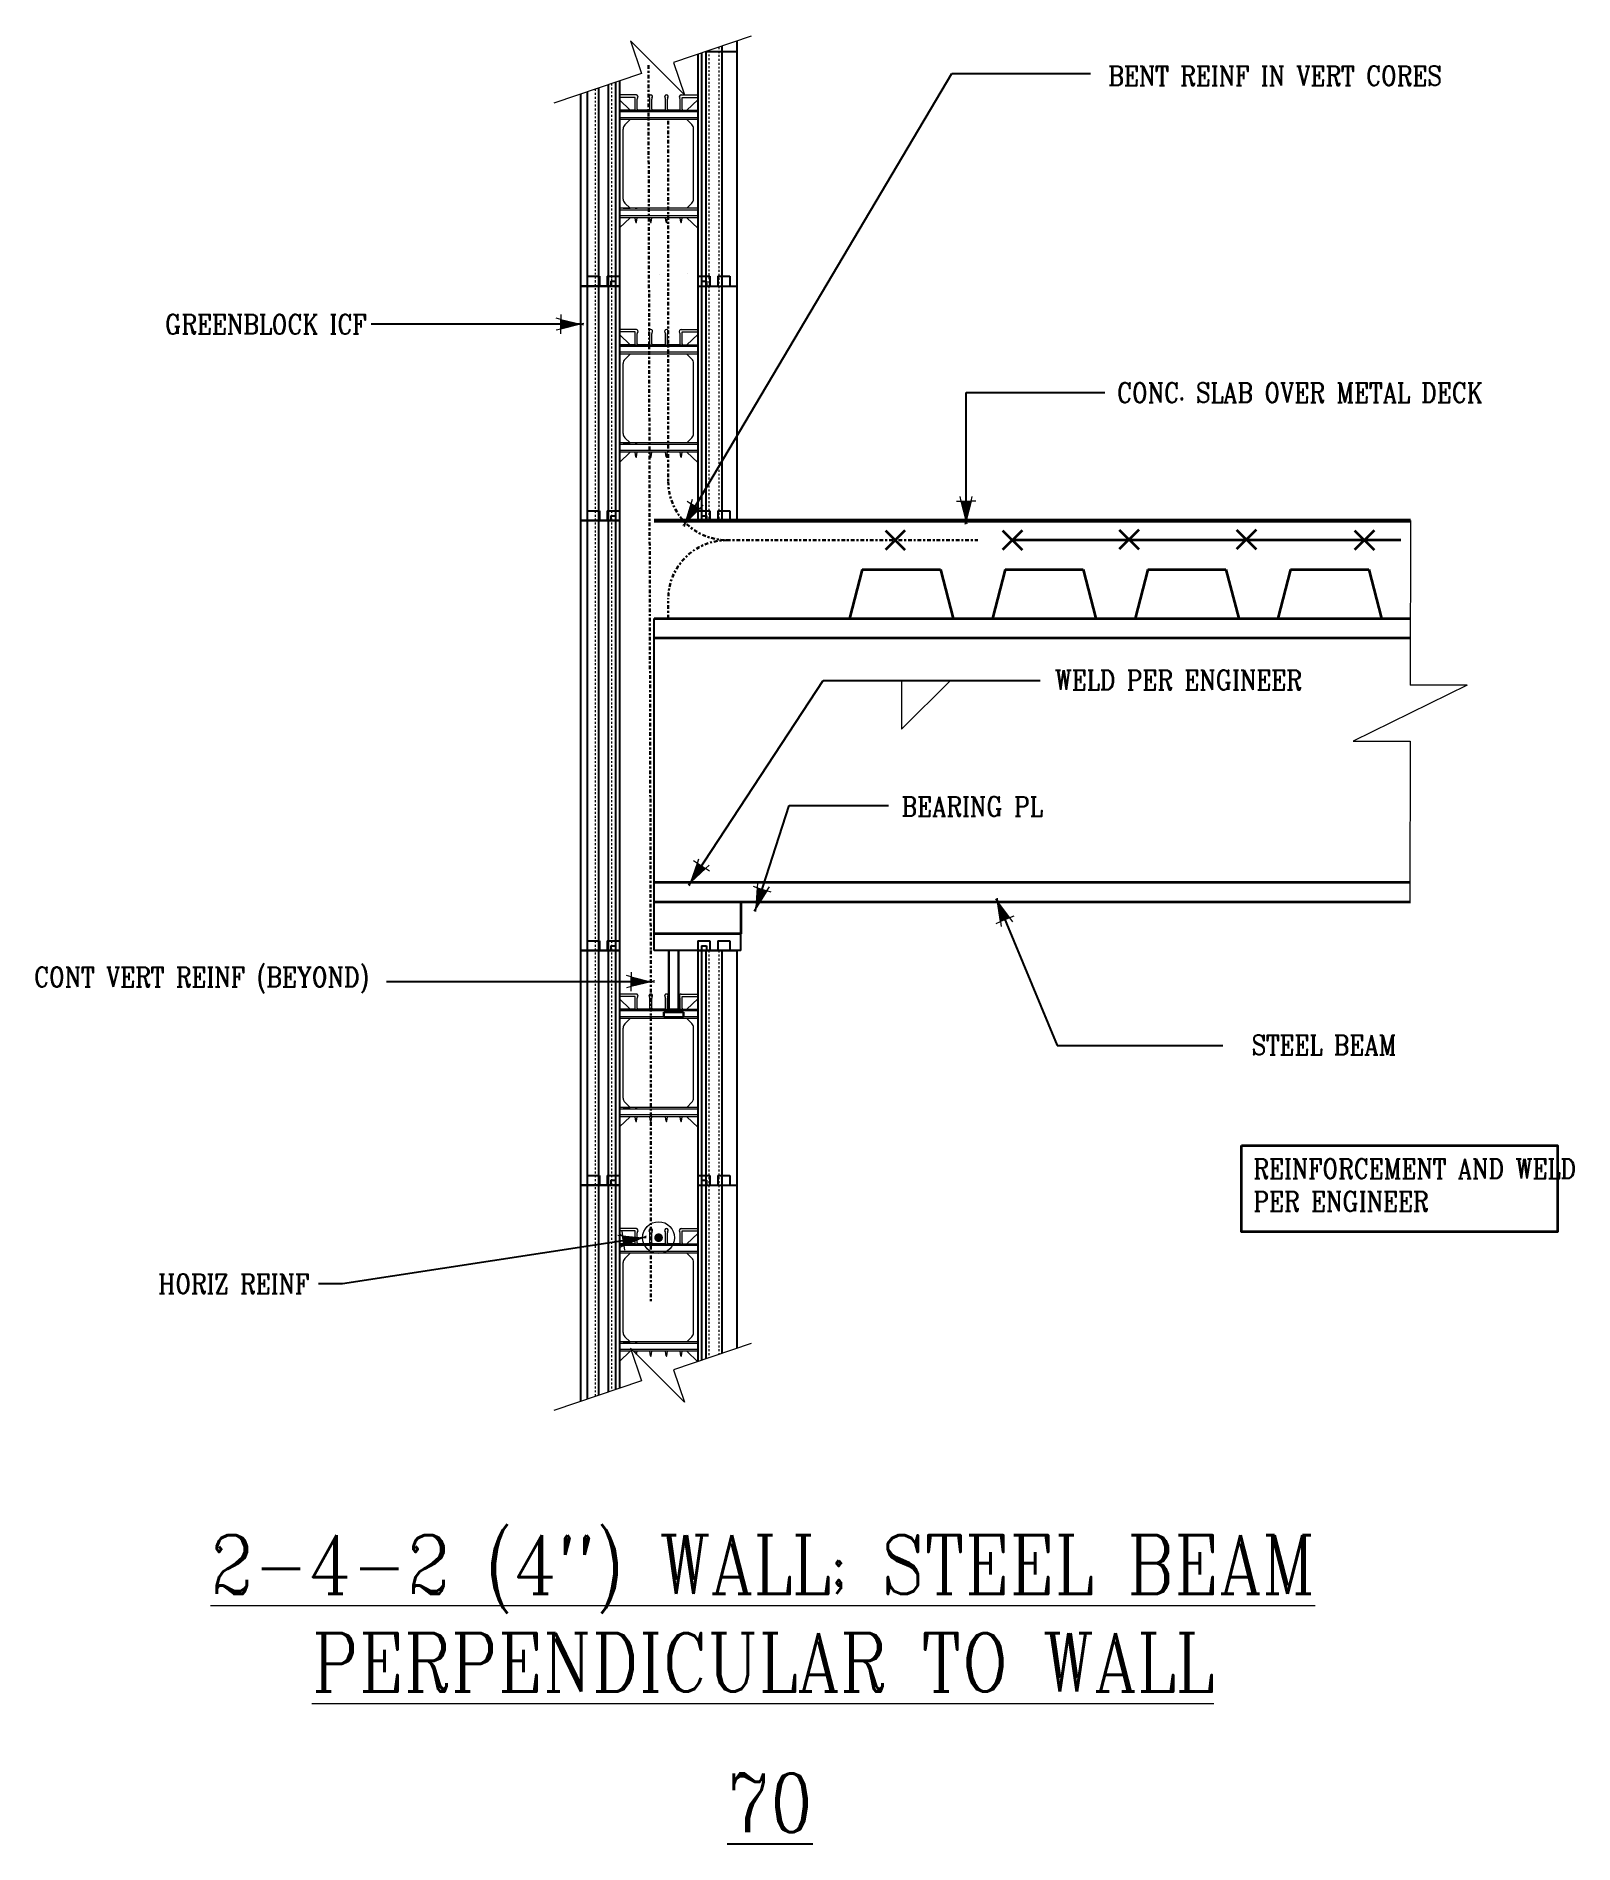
# Model space of a CAD drawing. Header units: inches. Extents: x -56.1 to 22.5, y 200.2 to 292.7.
import ezdxf

# ---------------------------------------------------------------- set-up
doc = ezdxf.new("R2010")
doc.units = ezdxf.units.IN
doc.header["$MEASUREMENT"] = 0
for name, pattern in [('CENTER', [2, 1.25, -0.25, 0.25, -0.25]), ('DASHED2', [0.375, 0.25, -0.125]), ('HIDDEN', [0.375, 0.25, -0.125])]:
    doc.linetypes.add(name, pattern=pattern)
doc.layers.get('Defpoints').update_dxf_attribs({"color": 252})
for name, color, linetype, lineweight in [('A2 Hatch', 8, 'Continuous', 9), ('A4 medium', 7, 'Continuous', 35), ('A5 heavy', 5, 'Continuous', 53), ('DETAILS', 7, 'Continuous', 13), ('DIM', 3, 'Continuous', 13), ('REBAR', 2, 'CENTER', 30)]:
    doc.layers.add(name, color=color, linetype=linetype, lineweight=lineweight)
doc.styles.add('ARCTEXT', font='arctext.shx', dxfattribs={"width": 0.85})
doc.styles.add('RomanC', font='romanc.shx', dxfattribs={"width": 0.85, "height": 5})
doc.dimstyles.new('ARCTEXT1-4', dxfattribs={"dimtxt": 4, "dimasz": 2, "dimexe": 2, "dimexo": 2, "dimgap": 2, "dimtad": 1, "dimdec": 4, "dimzin": 3, "dimdsep": 46, "dimlunit": 4, "dimtxsty": 'ARCTEXT', "dimblk": 'ARCHTICK', "dimcen": 2, "dimaunit": 1, "dimadec": 0, "dimazin": 0, "dimtfac": 1, "dimtdec": 4, "dimtmove": 2, "dimatfit": 3, "dimldrblk": 'arrow', "dimfxl": 1, "dimtolj": 1, "dimtzin": 0, "dimarcsym": 0})

msp = doc.modelspace()

# ---------------------------------------------------------------- texts
at = {"layer": 'Defpoints', "insert": (-18.604, 203.838), "char_height": 3, "width": 90.08, "attachment_point": 2, "style": 'RomanC'}
msp.add_mtext('{\\L70\\P}\\P            ', dxfattribs=at)
at = {"layer": 'DIM', "color": 3, "char_height": 1, "style": 'RomanC'}
for s, insert, width, attachment_point in [('BENT REINF IN VERT CORES ', (-1.307, 291.199), 22.68955, 1), ('GREENBLOCK ICF ', (-39.246, 278.489), 22.68955, 3), ('CONC. SLAB OVER METAL DECK', (-0.859, 274.983), 22.68955, 1), ('WELD PER ENGINEER', (-4.044, 260.283), 22.68955, 1), ('BEARING PL', (-11.883, 253.815), 22.68955, 1), ('CONT VERT REINF (BEYOND) ', (-39.09, 245.094), 22.68955, 3), ('STEEL BEAM', (6.031, 241.605), 22.68955, 1), ('REINFORCEMENT AND WELD PER ENGINEER', (6.114, 235.279), 18.04318, 1), ('HORIZ REINF ', (-42.178, 229.392), 22.68955, 3)]:
    msp.add_mtext(s, dxfattribs=dict(at, insert=insert, width=width, attachment_point=attachment_point))
at = {"layer": 'DIM', "insert": (-18.972, 216.026), "char_height": 3, "width": 75.01028, "attachment_point": 2, "style": 'RomanC'}
msp.add_mtext('{\\L2-4-2 (4") WALL; STEEL BEAM PERPENDICULAR TO WALL}', dxfattribs=at)

# ---------------------------------------------------------------- blocks, each defined once
blk = doc.blocks.new('_ArchTick')
at = {"color": 0, "linetype": 'ByBlock', "const_width": 0.15}
blk.add_lwpolyline([(-0.5, -0.5), (0.5, 0.5)], dxfattribs=at)
blk = doc.blocks.new('arrow')
at = {"layer": 'DIM'}
blk.add_hatch(color=253, dxfattribs=at).paths.add_polyline_path([(-2, 0.5), (-2, -0.5), (0, 0)])
at = {"layer": 'DIM', "lineweight": 9}
for points in [[(-2, 0.98), (-2, 0.5), (-2.47, 0.62)], [(0.37, 0.09), (0, 0)], [(0.37, -0.09), (0, 0)], [(-2, -0.98), (-2, -0.5), (-2.47, -0.62)]]:
    blk.add_lwpolyline(points, dxfattribs=at)
at = {"layer": 'DIM', "lineweight": 15}
blk.add_lwpolyline([(0, 0), (-2, -0.5), (-2, 0.5), (0, 0)], dxfattribs=at)

# ---------------------------------------------------------------- hatches: boundary and pattern name
at = {"layer": 'A2 Hatch', "ltscale": 0.15}
h = msp.add_hatch(color=256, dxfattribs=at)
edge = h.paths.add_edge_path()
edge.add_arc((-24.305, 231.252), 0.224, 0, 360)

# ---------------------------------------------------------------- linework, layer by layer
at = {"color": 1}
for p, q in [((-20.305, 292.478), (-20.305, 279.94)), ((-22.305, 291.8), (-22.305, 279.94)), ((-22.105, 291.868), (-22.105, 279.94)), ((-21.892, 291.94), (-20.305, 291.94)), ((-21.892, 291.94), (-20.305, 291.94)), ((-21.892, 291.94), (-20.305, 291.94)), ((-21.892, 291.94), (-20.305, 291.94)), ((-21.892, 291.94), (-20.305, 291.94)), ((-21.892, 291.94), (-20.305, 291.94)), ((-21.892, 291.94), (-20.305, 291.94)), ((-21.892, 291.94), (-20.305, 291.94)), ((-21.892, 291.94), (-20.305, 291.94)), ((-21.89, 291.94), (-20.305, 291.94)), ((-21.89, 291.94), (-20.305, 291.94)), ((-21.89, 291.94), (-20.305, 291.94)), ((-21.89, 291.94), (-20.305, 291.94)), ((-21.89, 291.94), (-21.89, 279.94)), ((-21.89, 291.94), (-20.305, 291.94)), ((-21.89, 291.94), (-20.305, 291.94)), ((-21.89, 291.94), (-20.305, 291.94)), ((-21.89, 291.94), (-20.305, 291.94)), ((-21.07, 292.219), (-21.07, 279.94)), ((-26.305, 290.443), (-26.305, 279.94)), ((-28.305, 289.765), (-28.305, 279.94)), ((-27.955, 289.884), (-27.955, 279.94)), ((-27.38, 290.079), (-27.38, 279.94)), ((-26.88, 290.248), (-26.88, 279.94)), ((-26.505, 290.375), (-26.505, 279.94)), ((-27.955, 280.44), (-27.33, 280.44)), ((-27.955, 280.44), (-27.33, 280.44)), ((-27.955, 280.44), (-27.33, 280.44)), ((-27.955, 280.44), (-27.33, 280.44)), ((-27.955, 280.44), (-27.955, 245.94)), ((-27.955, 280.44), (-27.33, 280.44)), ((-27.955, 280.44), (-27.33, 280.44)), ((-27.955, 280.44), (-27.33, 280.44)), ((-27.955, 280.44), (-27.33, 280.44)), ((-27.38, 280.44), (-27.38, 245.94)), ((-27.33, 280.44), (-27.33, 279.94)), ((-27.33, 280.44), (-27.33, 279.94)), ((-27.33, 280.44), (-27.33, 279.94)), ((-27.33, 280.44), (-27.33, 279.94)), ((-27.33, 280.44), (-27.33, 279.94)), ((-27.33, 280.44), (-27.33, 279.94)), ((-27.33, 280.44), (-27.33, 279.94)), ((-27.33, 280.44), (-27.33, 279.94)), ((-26.93, 280.44), (-26.93, 279.94)), ((-26.93, 280.44), (-26.305, 280.44)), ((-26.93, 280.44), (-26.93, 279.94)), ((-26.93, 280.44), (-26.305, 280.44)), ((-26.93, 280.44), (-26.93, 279.94)), ((-26.93, 280.44), (-26.305, 280.44)), ((-26.93, 280.44), (-26.93, 279.94)), ((-26.93, 280.44), (-26.305, 280.44)), ((-26.93, 280.44), (-26.93, 279.94)), ((-26.93, 280.44), (-26.305, 280.44)), ((-26.93, 280.44), (-26.93, 279.94)), ((-26.93, 280.44), (-26.305, 280.44)), ((-26.93, 280.44), (-26.93, 279.94)), ((-26.93, 280.44), (-26.305, 280.44)), ((-26.93, 280.44), (-26.93, 279.94)), ((-26.93, 280.44), (-26.305, 280.44)), ((-26.88, 280.44), (-26.88, 245.94)), ((-26.305, 280.44), (-26.305, 245.94)), ((-22.305, 280.44), (-21.68, 280.44)), ((-22.305, 280.44), (-21.68, 280.44)), ((-22.305, 280.44), (-21.68, 280.44)), ((-22.305, 280.44), (-22.305, 267.94)), ((-22.305, 280.44), (-21.68, 280.44)), ((-22.305, 280.44), (-21.68, 280.44)), ((-22.305, 280.44), (-21.68, 280.44)), ((-22.305, 280.44), (-21.68, 280.44)), ((-22.305, 280.44), (-21.68, 280.44)), ((-21.68, 280.44), (-21.68, 279.94)), ((-21.68, 280.44), (-21.68, 279.94)), ((-21.68, 280.44), (-21.68, 279.94)), ((-21.68, 280.44), (-21.68, 279.94)), ((-21.68, 280.44), (-21.68, 279.94)), ((-21.68, 280.44), (-21.68, 279.94)), ((-21.68, 280.44), (-21.68, 279.94)), ((-21.68, 280.44), (-21.68, 279.94)), ((-21.28, 280.44), (-21.28, 279.94)), ((-21.28, 280.44), (-20.655, 280.44)), ((-21.28, 280.44), (-21.28, 279.94)), ((-21.28, 280.44), (-20.655, 280.44)), ((-21.28, 280.44), (-21.28, 279.94)), ((-21.28, 280.44), (-20.655, 280.44)), ((-21.28, 280.44), (-21.28, 279.94)), ((-21.28, 280.44), (-20.655, 280.44)), ((-21.28, 280.44), (-21.28, 279.94)), ((-21.28, 280.44), (-20.655, 280.44)), ((-21.28, 280.44), (-21.28, 279.94)), ((-21.28, 280.44), (-20.655, 280.44)), ((-21.28, 280.44), (-21.28, 279.94)), ((-21.28, 280.44), (-20.655, 280.44)), ((-21.28, 280.44), (-21.28, 279.94)), ((-21.28, 280.44), (-20.655, 280.44)), ((-20.655, 280.44), (-20.655, 279.94)), ((-20.655, 280.44), (-20.655, 279.94)), ((-20.655, 280.44), (-20.655, 279.94)), ((-20.655, 280.44), (-20.655, 279.94)), ((-20.655, 280.44), (-20.655, 279.94)), ((-20.655, 280.44), (-20.655, 279.94)), ((-20.655, 280.44), (-20.655, 279.94)), ((-20.655, 280.44), (-20.655, 279.94)), ((-28.305, 279.94), (-26.305, 279.94)), ((-28.305, 279.94), (-26.755, 279.94)), ((-28.305, 279.94), (-26.305, 279.94)), ((-28.305, 279.94), (-26.305, 279.94)), ((-28.305, 279.94), (-26.755, 279.94)), ((-28.305, 279.94), (-26.305, 279.94)), ((-28.305, 279.94), (-26.305, 279.94)), ((-28.305, 279.94), (-26.305, 279.94)), ((-28.305, 279.94), (-26.755, 279.94)), ((-28.305, 279.94), (-26.305, 279.94)), ((-28.305, 279.94), (-26.305, 279.94)), ((-28.305, 279.94), (-28.305, 245.94)), ((-28.305, 279.94), (-26.755, 279.94)), ((-28.305, 279.94), (-26.305, 279.94)), ((-28.305, 279.94), (-26.305, 279.94)), ((-28.305, 279.94), (-26.305, 279.94)), ((-28.305, 279.94), (-26.755, 279.94)), ((-28.305, 279.94), (-26.305, 279.94)), ((-28.305, 279.94), (-26.305, 279.94)), ((-28.305, 279.94), (-26.755, 279.94)), ((-28.305, 279.94), (-26.305, 279.94)), ((-28.305, 279.94), (-26.305, 279.94)), ((-28.305, 279.94), (-26.305, 279.94)), ((-28.305, 279.94), (-26.755, 279.94)), ((-28.305, 279.94), (-26.305, 279.94)), ((-28.305, 279.94), (-26.305, 279.94)), ((-28.305, 279.94), (-26.755, 279.94)), ((-28.305, 279.94), (-26.305, 279.94)), ((-28.305, 279.94), (-26.305, 279.94)), ((-26.88, 279.94), (-27.38, 279.94)), ((-26.88, 279.94), (-27.38, 279.94)), ((-26.88, 279.94), (-27.38, 279.94)), ((-26.88, 279.94), (-27.38, 279.94)), ((-26.88, 279.94), (-27.38, 279.94)), ((-26.88, 279.94), (-27.38, 279.94)), ((-26.88, 279.94), (-27.38, 279.94)), ((-26.88, 279.94), (-27.38, 279.94)), ((-26.755, 280.19), (-26.755, 279.94)), ((-26.755, 280.19), (-26.505, 280.19)), ((-26.755, 280.19), (-26.755, 279.94)), ((-26.755, 280.19), (-26.505, 280.19)), ((-26.755, 280.19), (-26.755, 279.94)), ((-26.755, 280.19), (-26.505, 280.19)), ((-26.755, 280.19), (-26.755, 279.94)), ((-26.755, 280.19), (-26.505, 280.19)), ((-26.755, 280.19), (-26.755, 279.94)), ((-26.755, 280.19), (-26.505, 280.19)), ((-26.755, 280.19), (-26.755, 279.94)), ((-26.755, 280.19), (-26.505, 280.19)), ((-26.755, 280.19), (-26.755, 279.94)), ((-26.755, 280.19), (-26.505, 280.19)), ((-26.755, 280.19), (-26.755, 279.94)), ((-26.755, 280.19), (-26.505, 280.19)), ((-26.505, 280.19), (-26.505, 245.94)), ((-26.505, 279.94), (-26.305, 279.94)), ((-26.505, 279.94), (-26.305, 279.94)), ((-26.505, 279.94), (-26.305, 279.94)), ((-26.505, 279.94), (-26.305, 279.94)), ((-26.505, 279.94), (-26.305, 279.94)), ((-26.505, 279.94), (-26.305, 279.94)), ((-26.505, 279.94), (-26.305, 279.94)), ((-26.505, 279.94), (-26.305, 279.94)), ((-22.305, 279.94), (-20.305, 279.94)), ((-22.305, 279.94), (-22.105, 279.94)), ((-22.305, 279.94), (-20.305, 279.94)), ((-22.305, 279.94), (-20.305, 279.94)), ((-22.305, 279.94), (-22.105, 279.94)), ((-22.305, 279.94), (-20.305, 279.94)), ((-22.305, 279.94), (-20.305, 279.94)), ((-22.305, 279.94), (-20.305, 279.94)), ((-22.305, 279.94), (-22.105, 279.94)), ((-22.305, 279.94), (-20.305, 279.94)), ((-22.305, 279.94), (-20.305, 279.94)), ((-22.305, 279.94), (-22.105, 279.94)), ((-22.305, 279.94), (-20.305, 279.94)), ((-22.305, 279.94), (-20.305, 279.94)), ((-22.305, 279.94), (-20.305, 279.94)), ((-22.305, 279.94), (-22.105, 279.94)), ((-22.305, 279.94), (-20.305, 279.94)), ((-22.305, 279.94), (-20.305, 279.94)), ((-22.305, 279.94), (-22.105, 279.94)), ((-22.305, 279.94), (-20.305, 279.94)), ((-22.305, 279.94), (-20.305, 279.94)), ((-22.305, 279.94), (-20.305, 279.94)), ((-22.305, 279.94), (-22.105, 279.94)), ((-22.305, 279.94), (-20.305, 279.94)), ((-22.305, 279.94), (-20.305, 279.94)), ((-22.305, 279.94), (-22.105, 279.94)), ((-22.305, 279.94), (-20.305, 279.94)), ((-22.305, 279.94), (-20.305, 279.94)), ((-22.105, 280.19), (-21.855, 280.19)), ((-22.105, 280.19), (-21.855, 280.19)), ((-22.105, 280.19), (-21.855, 280.19)), ((-22.105, 280.19), (-22.105, 267.94)), ((-22.105, 280.19), (-21.855, 280.19)), ((-22.105, 280.19), (-21.855, 280.19)), ((-22.105, 280.19), (-21.855, 280.19)), ((-22.105, 280.19), (-21.855, 280.19)), ((-22.105, 280.19), (-21.855, 280.19)), ((-21.89, 279.94), (-20.305, 279.94)), ((-21.89, 279.94), (-20.305, 279.94)), ((-21.89, 279.94), (-20.305, 279.94)), ((-21.89, 279.94), (-20.305, 279.94)), ((-21.89, 279.94), (-21.89, 267.94)), ((-21.89, 279.94), (-20.305, 279.94)), ((-21.89, 279.94), (-20.305, 279.94)), ((-21.89, 279.94), (-20.305, 279.94)), ((-21.89, 279.94), (-20.305, 279.94)), ((-21.855, 280.19), (-21.855, 279.94)), ((-21.855, 280.19), (-21.855, 279.94)), ((-21.855, 280.19), (-21.855, 279.94)), ((-21.855, 280.19), (-21.855, 279.94)), ((-21.855, 280.19), (-21.855, 279.94)), ((-21.855, 280.19), (-21.855, 279.94)), ((-21.855, 280.19), (-21.855, 279.94)), ((-21.855, 280.19), (-21.855, 279.94)), ((-21.07, 279.94), (-21.07, 267.94)), ((-20.305, 279.94), (-20.305, 267.94)), ((-27.955, 268.44), (-27.33, 268.44)), ((-27.955, 268.44), (-27.33, 268.44)), ((-27.955, 268.44), (-27.33, 268.44)), ((-27.955, 268.44), (-27.33, 268.44)), ((-27.33, 268.44), (-27.33, 267.94)), ((-27.33, 268.44), (-27.33, 267.94)), ((-27.33, 268.44), (-27.33, 267.94)), ((-27.33, 268.44), (-27.33, 267.94)), ((-26.93, 268.44), (-26.93, 267.94)), ((-26.93, 268.44), (-26.305, 268.44)), ((-26.93, 268.44), (-26.93, 267.94)), ((-26.93, 268.44), (-26.305, 268.44)), ((-26.93, 268.44), (-26.93, 267.94)), ((-26.93, 268.44), (-26.305, 268.44)), ((-26.93, 268.44), (-26.93, 267.94)), ((-26.93, 268.44), (-26.305, 268.44)), ((-22.305, 268.44), (-21.68, 268.44)), ((-22.305, 268.44), (-21.68, 268.44)), ((-22.305, 268.44), (-21.68, 268.44)), ((-22.305, 268.44), (-21.68, 268.44)), ((-21.68, 268.44), (-21.68, 267.94)), ((-21.68, 268.44), (-21.68, 267.94)), ((-21.68, 268.44), (-21.68, 267.94)), ((-21.68, 268.44), (-21.68, 267.94)), ((-21.28, 268.44), (-21.28, 267.94)), ((-21.28, 268.44), (-20.655, 268.44)), ((-21.28, 268.44), (-21.28, 267.94)), ((-21.28, 268.44), (-20.655, 268.44)), ((-21.28, 268.44), (-21.28, 267.94)), ((-21.28, 268.44), (-20.655, 268.44)), ((-21.28, 268.44), (-21.28, 267.94)), ((-21.28, 268.44), (-20.655, 268.44)), ((-20.655, 268.44), (-20.655, 267.94)), ((-20.655, 268.44), (-20.655, 267.94)), ((-20.655, 268.44), (-20.655, 267.94)), ((-20.655, 268.44), (-20.655, 267.94)), ((-28.305, 267.94), (-26.305, 267.94)), ((-28.305, 267.94), (-26.755, 267.94)), ((-28.305, 267.94), (-26.305, 267.94)), ((-28.305, 267.94), (-26.305, 267.94)), ((-28.305, 267.94), (-26.755, 267.94)), ((-28.305, 267.94), (-26.305, 267.94)), ((-28.305, 267.94), (-26.305, 267.94)), ((-28.305, 267.94), (-26.305, 267.94)), ((-28.305, 267.94), (-26.755, 267.94)), ((-28.305, 267.94), (-26.305, 267.94)), ((-28.305, 267.94), (-26.305, 267.94)), ((-28.305, 267.94), (-26.755, 267.94)), ((-28.305, 267.94), (-26.305, 267.94)), ((-28.305, 267.94), (-26.305, 267.94)), ((-26.88, 267.94), (-27.38, 267.94)), ((-26.88, 267.94), (-27.38, 267.94)), ((-26.88, 267.94), (-27.38, 267.94)), ((-26.88, 267.94), (-27.38, 267.94)), ((-26.755, 268.19), (-26.755, 267.94)), ((-26.755, 268.19), (-26.505, 268.19)), ((-26.755, 268.19), (-26.755, 267.94)), ((-26.755, 268.19), (-26.505, 268.19)), ((-26.755, 268.19), (-26.755, 267.94)), ((-26.755, 268.19), (-26.505, 268.19)), ((-26.755, 268.19), (-26.755, 267.94)), ((-26.755, 268.19), (-26.505, 268.19)), ((-26.505, 267.94), (-26.305, 267.94)), ((-26.505, 267.94), (-26.305, 267.94)), ((-26.505, 267.94), (-26.305, 267.94)), ((-26.505, 267.94), (-26.305, 267.94)), ((-22.305, 267.94), (-20.305, 267.94)), ((-22.305, 267.94), (-22.105, 267.94)), ((-22.305, 267.94), (-20.305, 267.94)), ((-22.305, 267.94), (-20.305, 267.94)), ((-22.305, 267.94), (-22.105, 267.94)), ((-22.305, 267.94), (-20.305, 267.94)), ((-22.305, 267.94), (-20.305, 267.94)), ((-22.305, 267.94), (-20.305, 267.94)), ((-22.305, 267.94), (-22.105, 267.94)), ((-22.305, 267.94), (-20.305, 267.94)), ((-22.305, 267.94), (-20.305, 267.94)), ((-22.305, 267.94), (-22.105, 267.94)), ((-22.305, 267.94), (-20.305, 267.94)), ((-22.305, 267.94), (-20.305, 267.94)), ((-22.105, 268.19), (-21.855, 268.19)), ((-22.105, 268.19), (-21.855, 268.19)), ((-22.105, 268.19), (-21.855, 268.19)), ((-22.105, 268.19), (-21.855, 268.19)), ((-21.89, 267.94), (-20.305, 267.94)), ((-21.89, 267.94), (-20.305, 267.94)), ((-21.89, 267.94), (-20.305, 267.94)), ((-21.89, 267.94), (-20.305, 267.94)), ((-21.855, 268.19), (-21.855, 267.94)), ((-21.855, 268.19), (-21.855, 267.94)), ((-21.855, 268.19), (-21.855, 267.94)), ((-21.855, 268.19), (-21.855, 267.94)), ((-27.955, 246.44), (-27.33, 246.44)), ((-27.955, 246.44), (-27.33, 246.44)), ((-27.955, 246.44), (-27.33, 246.44)), ((-27.955, 246.44), (-27.33, 246.44)), ((-27.955, 246.44), (-27.955, 233.94)), ((-27.955, 246.44), (-27.33, 246.44)), ((-27.955, 246.44), (-27.33, 246.44)), ((-27.955, 246.44), (-27.33, 246.44)), ((-27.955, 246.44), (-27.33, 246.44)), ((-27.38, 246.44), (-27.38, 233.94)), ((-27.33, 246.44), (-27.33, 245.94)), ((-27.33, 246.44), (-27.33, 245.94)), ((-27.33, 246.44), (-27.33, 245.94)), ((-27.33, 246.44), (-27.33, 245.94)), ((-27.33, 246.44), (-27.33, 245.94)), ((-27.33, 246.44), (-27.33, 245.94)), ((-27.33, 246.44), (-27.33, 245.94)), ((-27.33, 246.44), (-27.33, 245.94)), ((-26.93, 246.44), (-26.93, 245.94)), ((-26.93, 246.44), (-26.305, 246.44)), ((-26.93, 246.44), (-26.93, 245.94)), ((-26.93, 246.44), (-26.305, 246.44)), ((-26.93, 246.44), (-26.93, 245.94)), ((-26.93, 246.44), (-26.305, 246.44)), ((-26.93, 246.44), (-26.93, 245.94)), ((-26.93, 246.44), (-26.305, 246.44)), ((-26.93, 246.44), (-26.93, 245.94)), ((-26.93, 246.44), (-26.305, 246.44)), ((-26.93, 246.44), (-26.93, 245.94)), ((-26.93, 246.44), (-26.305, 246.44)), ((-26.93, 246.44), (-26.93, 245.94)), ((-26.93, 246.44), (-26.305, 246.44)), ((-26.93, 246.44), (-26.93, 245.94)), ((-26.93, 246.44), (-26.305, 246.44)), ((-26.88, 246.44), (-26.88, 233.94)), ((-26.755, 246.19), (-26.755, 245.94)), ((-26.755, 246.19), (-26.505, 246.19)), ((-26.755, 246.19), (-26.755, 245.94)), ((-26.755, 246.19), (-26.505, 246.19)), ((-26.755, 246.19), (-26.755, 245.94)), ((-26.755, 246.19), (-26.505, 246.19)), ((-26.755, 246.19), (-26.755, 245.94)), ((-26.755, 246.19), (-26.505, 246.19)), ((-26.755, 246.19), (-26.755, 245.94)), ((-26.755, 246.19), (-26.505, 246.19)), ((-26.755, 246.19), (-26.755, 245.94)), ((-26.755, 246.19), (-26.505, 246.19)), ((-26.755, 246.19), (-26.755, 245.94)), ((-26.755, 246.19), (-26.505, 246.19)), ((-26.755, 246.19), (-26.755, 245.94)), ((-26.755, 246.19), (-26.505, 246.19)), ((-26.505, 246.19), (-26.505, 233.94)), ((-26.305, 246.44), (-26.305, 233.94)), ((-22.305, 246.44), (-21.68, 246.44)), ((-22.305, 246.44), (-21.68, 246.44)), ((-22.305, 246.44), (-21.68, 246.44)), ((-22.305, 246.44), (-22.305, 233.94)), ((-22.305, 246.44), (-21.68, 246.44)), ((-22.305, 246.44), (-21.68, 246.44)), ((-22.305, 246.44), (-21.68, 246.44)), ((-22.305, 246.44), (-21.68, 246.44)), ((-22.305, 246.44), (-21.68, 246.44)), ((-22.105, 246.19), (-21.855, 246.19)), ((-22.105, 246.19), (-21.855, 246.19)), ((-22.105, 246.19), (-21.855, 246.19)), ((-22.105, 246.19), (-22.105, 233.94)), ((-22.105, 246.19), (-21.855, 246.19)), ((-22.105, 246.19), (-21.855, 246.19)), ((-22.105, 246.19), (-21.855, 246.19)), ((-22.105, 246.19), (-21.855, 246.19)), ((-22.105, 246.19), (-21.855, 246.19)), ((-21.855, 246.19), (-21.855, 245.94)), ((-21.855, 246.19), (-21.855, 245.94)), ((-21.855, 246.19), (-21.855, 245.94)), ((-21.855, 246.19), (-21.855, 245.94)), ((-21.855, 246.19), (-21.855, 245.94)), ((-21.855, 246.19), (-21.855, 245.94)), ((-21.855, 246.19), (-21.855, 245.94)), ((-21.855, 246.19), (-21.855, 245.94)), ((-21.68, 246.44), (-21.68, 245.94)), ((-21.68, 246.44), (-21.68, 245.94)), ((-21.68, 246.44), (-21.68, 245.94)), ((-21.68, 246.44), (-21.68, 245.94)), ((-21.68, 246.44), (-21.68, 245.94)), ((-21.68, 246.44), (-21.68, 245.94)), ((-21.68, 246.44), (-21.68, 245.94)), ((-21.68, 246.44), (-21.68, 245.94)), ((-21.28, 246.44), (-21.28, 245.94)), ((-21.28, 246.44), (-20.655, 246.44)), ((-21.28, 246.44), (-21.28, 245.94)), ((-21.28, 246.44), (-20.655, 246.44)), ((-21.28, 246.44), (-21.28, 245.94)), ((-21.28, 246.44), (-20.655, 246.44)), ((-21.28, 246.44), (-21.28, 245.94)), ((-21.28, 246.44), (-20.655, 246.44)), ((-21.28, 246.44), (-21.28, 245.94)), ((-21.28, 246.44), (-20.655, 246.44)), ((-21.28, 246.44), (-21.28, 245.94)), ((-21.28, 246.44), (-20.655, 246.44)), ((-21.28, 246.44), (-21.28, 245.94)), ((-21.28, 246.44), (-20.655, 246.44)), ((-21.28, 246.44), (-21.28, 245.94)), ((-21.28, 246.44), (-20.655, 246.44)), ((-20.655, 246.44), (-20.655, 245.94)), ((-20.655, 246.44), (-20.655, 245.94)), ((-20.655, 246.44), (-20.655, 245.94)), ((-20.655, 246.44), (-20.655, 245.94)), ((-20.655, 246.44), (-20.655, 245.94)), ((-20.655, 246.44), (-20.655, 245.94)), ((-20.655, 246.44), (-20.655, 245.94)), ((-20.655, 246.44), (-20.655, 245.94)), ((-28.305, 245.94), (-26.305, 245.94)), ((-28.305, 245.94), (-26.755, 245.94)), ((-28.305, 245.94), (-26.305, 245.94)), ((-28.305, 245.94), (-26.305, 245.94)), ((-28.305, 245.94), (-26.755, 245.94)), ((-28.305, 245.94), (-26.305, 245.94)), ((-28.305, 245.94), (-26.305, 245.94)), ((-28.305, 245.94), (-26.305, 245.94)), ((-28.305, 245.94), (-26.755, 245.94)), ((-28.305, 245.94), (-26.305, 245.94)), ((-28.305, 245.94), (-26.305, 245.94)), ((-28.305, 245.94), (-28.305, 233.94)), ((-28.305, 245.94), (-26.755, 245.94)), ((-28.305, 245.94), (-26.305, 245.94)), ((-28.305, 245.94), (-26.305, 245.94)), ((-28.305, 245.94), (-26.305, 245.94)), ((-28.305, 245.94), (-26.755, 245.94)), ((-28.305, 245.94), (-26.305, 245.94)), ((-28.305, 245.94), (-26.305, 245.94)), ((-28.305, 245.94), (-26.755, 245.94)), ((-28.305, 245.94), (-26.305, 245.94)), ((-28.305, 245.94), (-26.305, 245.94)), ((-28.305, 245.94), (-26.305, 245.94)), ((-28.305, 245.94), (-26.755, 245.94)), ((-28.305, 245.94), (-26.305, 245.94)), ((-28.305, 245.94), (-26.305, 245.94)), ((-28.305, 245.94), (-26.755, 245.94)), ((-28.305, 245.94), (-26.305, 245.94)), ((-28.305, 245.94), (-26.305, 245.94)), ((-26.88, 245.94), (-27.38, 245.94)), ((-26.88, 245.94), (-27.38, 245.94)), ((-26.88, 245.94), (-27.38, 245.94)), ((-26.88, 245.94), (-27.38, 245.94)), ((-26.88, 245.94), (-27.38, 245.94)), ((-26.88, 245.94), (-27.38, 245.94)), ((-26.88, 245.94), (-27.38, 245.94)), ((-26.88, 245.94), (-27.38, 245.94)), ((-26.505, 245.94), (-26.305, 245.94)), ((-26.505, 245.94), (-26.305, 245.94)), ((-26.505, 245.94), (-26.305, 245.94)), ((-26.505, 245.94), (-26.305, 245.94)), ((-26.505, 245.94), (-26.305, 245.94)), ((-26.505, 245.94), (-26.305, 245.94)), ((-26.505, 245.94), (-26.305, 245.94)), ((-26.505, 245.94), (-26.305, 245.94)), ((-22.305, 245.94), (-20.305, 245.94)), ((-22.305, 245.94), (-22.105, 245.94)), ((-22.305, 245.94), (-20.305, 245.94)), ((-22.305, 245.94), (-20.305, 245.94)), ((-22.305, 245.94), (-22.105, 245.94)), ((-22.305, 245.94), (-20.305, 245.94)), ((-22.305, 245.94), (-20.305, 245.94)), ((-22.305, 245.94), (-20.305, 245.94)), ((-22.305, 245.94), (-22.105, 245.94)), ((-22.305, 245.94), (-20.305, 245.94)), ((-22.305, 245.94), (-20.305, 245.94)), ((-22.305, 245.94), (-22.105, 245.94)), ((-22.305, 245.94), (-20.305, 245.94)), ((-22.305, 245.94), (-20.305, 245.94)), ((-22.305, 245.94), (-20.305, 245.94)), ((-22.305, 245.94), (-22.105, 245.94)), ((-22.305, 245.94), (-20.305, 245.94)), ((-22.305, 245.94), (-20.305, 245.94)), ((-22.305, 245.94), (-22.105, 245.94)), ((-22.305, 245.94), (-20.305, 245.94)), ((-22.305, 245.94), (-20.305, 245.94)), ((-22.305, 245.94), (-20.305, 245.94)), ((-22.305, 245.94), (-22.105, 245.94)), ((-22.305, 245.94), (-20.305, 245.94)), ((-22.305, 245.94), (-20.305, 245.94)), ((-22.305, 245.94), (-22.105, 245.94)), ((-22.305, 245.94), (-20.305, 245.94)), ((-22.305, 245.94), (-20.305, 245.94)), ((-21.89, 245.94), (-20.305, 245.94)), ((-21.89, 245.94), (-20.305, 245.94)), ((-21.89, 245.94), (-20.305, 245.94)), ((-21.89, 245.94), (-20.305, 245.94)), ((-21.89, 245.94), (-21.89, 233.94)), ((-21.89, 245.94), (-20.305, 245.94)), ((-21.89, 245.94), (-20.305, 245.94)), ((-21.89, 245.94), (-20.305, 245.94)), ((-21.89, 245.94), (-20.305, 245.94)), ((-21.07, 245.94), (-21.07, 233.94)), ((-20.305, 245.94), (-20.305, 233.94)), ((-27.955, 234.44), (-27.33, 234.44)), ((-27.955, 234.44), (-27.33, 234.44)), ((-27.955, 234.44), (-27.33, 234.44)), ((-27.955, 234.44), (-27.33, 234.44)), ((-27.955, 234.44), (-27.33, 234.44)), ((-27.955, 234.44), (-27.33, 234.44)), ((-27.955, 234.44), (-27.33, 234.44)), ((-27.955, 234.44), (-27.33, 234.44)), ((-27.955, 234.44), (-27.33, 234.44)), ((-27.955, 234.44), (-27.33, 234.44)), ((-27.955, 234.44), (-27.33, 234.44)), ((-27.955, 234.44), (-27.33, 234.44)), ((-27.955, 234.44), (-27.955, 222.995)), ((-27.955, 234.44), (-27.33, 234.44)), ((-27.955, 234.44), (-27.33, 234.44)), ((-27.955, 234.44), (-27.33, 234.44)), ((-27.955, 234.44), (-27.33, 234.44)), ((-27.38, 234.44), (-27.38, 223.19)), ((-27.33, 234.44), (-27.33, 233.94)), ((-27.33, 234.44), (-27.33, 233.94)), ((-27.33, 234.44), (-27.33, 233.94)), ((-27.33, 234.44), (-27.33, 233.94)), ((-27.33, 234.44), (-27.33, 233.94)), ((-27.33, 234.44), (-27.33, 233.94)), ((-27.33, 234.44), (-27.33, 233.94)), ((-27.33, 234.44), (-27.33, 233.94)), ((-27.33, 234.44), (-27.33, 233.94)), ((-27.33, 234.44), (-27.33, 233.94)), ((-27.33, 234.44), (-27.33, 233.94)), ((-27.33, 234.44), (-27.33, 233.94)), ((-27.33, 234.44), (-27.33, 233.94)), ((-27.33, 234.44), (-27.33, 233.94)), ((-27.33, 234.44), (-27.33, 233.94)), ((-27.33, 234.44), (-27.33, 233.94)), ((-26.93, 234.44), (-26.93, 233.94)), ((-26.93, 234.44), (-26.305, 234.44)), ((-26.93, 234.44), (-26.93, 233.94)), ((-26.93, 234.44), (-26.305, 234.44)), ((-26.93, 234.44), (-26.93, 233.94)), ((-26.93, 234.44), (-26.305, 234.44)), ((-26.93, 234.44), (-26.93, 233.94)), ((-26.93, 234.44), (-26.305, 234.44)), ((-26.93, 234.44), (-26.93, 233.94)), ((-26.93, 234.44), (-26.305, 234.44)), ((-26.93, 234.44), (-26.93, 233.94)), ((-26.93, 234.44), (-26.305, 234.44)), ((-26.93, 234.44), (-26.93, 233.94)), ((-26.93, 234.44), (-26.305, 234.44)), ((-26.93, 234.44), (-26.93, 233.94)), ((-26.93, 234.44), (-26.305, 234.44)), ((-26.93, 234.44), (-26.93, 233.94)), ((-26.93, 234.44), (-26.305, 234.44)), ((-26.93, 234.44), (-26.93, 233.94)), ((-26.93, 234.44), (-26.305, 234.44)), ((-26.93, 234.44), (-26.93, 233.94)), ((-26.93, 234.44), (-26.305, 234.44)), ((-26.93, 234.44), (-26.93, 233.94)), ((-26.93, 234.44), (-26.305, 234.44)), ((-26.93, 234.44), (-26.93, 233.94)), ((-26.93, 234.44), (-26.305, 234.44)), ((-26.93, 234.44), (-26.93, 233.94)), ((-26.93, 234.44), (-26.305, 234.44)), ((-26.93, 234.44), (-26.93, 233.94)), ((-26.93, 234.44), (-26.305, 234.44)), ((-26.93, 234.44), (-26.93, 233.94)), ((-26.93, 234.44), (-26.305, 234.44)), ((-26.88, 234.44), (-26.88, 223.359)), ((-26.755, 234.19), (-26.755, 233.94)), ((-26.755, 234.19), (-26.505, 234.19)), ((-26.755, 234.19), (-26.755, 233.94)), ((-26.755, 234.19), (-26.505, 234.19)), ((-26.755, 234.19), (-26.755, 233.94)), ((-26.755, 234.19), (-26.505, 234.19)), ((-26.755, 234.19), (-26.755, 233.94)), ((-26.755, 234.19), (-26.505, 234.19)), ((-26.755, 234.19), (-26.755, 233.94)), ((-26.755, 234.19), (-26.505, 234.19)), ((-26.755, 234.19), (-26.755, 233.94)), ((-26.755, 234.19), (-26.505, 234.19)), ((-26.755, 234.19), (-26.755, 233.94)), ((-26.755, 234.19), (-26.505, 234.19)), ((-26.755, 234.19), (-26.755, 233.94)), ((-26.755, 234.19), (-26.505, 234.19)), ((-26.755, 234.19), (-26.755, 233.94)), ((-26.755, 234.19), (-26.505, 234.19)), ((-26.755, 234.19), (-26.755, 233.94)), ((-26.755, 234.19), (-26.505, 234.19)), ((-26.755, 234.19), (-26.755, 233.94)), ((-26.755, 234.19), (-26.505, 234.19)), ((-26.755, 234.19), (-26.755, 233.94)), ((-26.755, 234.19), (-26.505, 234.19)), ((-26.755, 234.19), (-26.755, 233.94)), ((-26.755, 234.19), (-26.505, 234.19)), ((-26.755, 234.19), (-26.755, 233.94)), ((-26.755, 234.19), (-26.505, 234.19)), ((-26.755, 234.19), (-26.755, 233.94)), ((-26.755, 234.19), (-26.505, 234.19)), ((-26.755, 234.19), (-26.755, 233.94)), ((-26.755, 234.19), (-26.505, 234.19)), ((-26.505, 234.19), (-26.505, 223.487)), ((-26.305, 234.44), (-26.305, 223.554)), ((-22.305, 234.44), (-21.68, 234.44)), ((-22.305, 234.44), (-21.68, 234.44)), ((-22.305, 234.44), (-21.68, 234.44)), ((-22.305, 234.44), (-21.68, 234.44)), ((-22.305, 234.44), (-21.68, 234.44)), ((-22.305, 234.44), (-21.68, 234.44)), ((-22.305, 234.44), (-21.68, 234.44)), ((-22.305, 234.44), (-21.68, 234.44)), ((-22.305, 234.44), (-21.68, 234.44)), ((-22.305, 234.44), (-21.68, 234.44)), ((-22.305, 234.44), (-21.68, 234.44)), ((-22.305, 234.44), (-22.305, 224.911)), ((-22.305, 234.44), (-21.68, 234.44)), ((-22.305, 234.44), (-21.68, 234.44)), ((-22.305, 234.44), (-21.68, 234.44)), ((-22.305, 234.44), (-21.68, 234.44)), ((-22.305, 234.44), (-21.68, 234.44)), ((-22.105, 234.19), (-21.855, 234.19)), ((-22.105, 234.19), (-21.855, 234.19)), ((-22.105, 234.19), (-21.855, 234.19)), ((-22.105, 234.19), (-21.855, 234.19)), ((-22.105, 234.19), (-21.855, 234.19)), ((-22.105, 234.19), (-21.855, 234.19)), ((-22.105, 234.19), (-21.855, 234.19)), ((-22.105, 234.19), (-21.855, 234.19)), ((-22.105, 234.19), (-21.855, 234.19)), ((-22.105, 234.19), (-21.855, 234.19)), ((-22.105, 234.19), (-21.855, 234.19)), ((-22.105, 234.19), (-22.105, 224.979)), ((-22.105, 234.19), (-21.855, 234.19)), ((-22.105, 234.19), (-21.855, 234.19)), ((-22.105, 234.19), (-21.855, 234.19)), ((-22.105, 234.19), (-21.855, 234.19)), ((-22.105, 234.19), (-21.855, 234.19)), ((-21.855, 234.19), (-21.855, 233.94)), ((-21.855, 234.19), (-21.855, 233.94)), ((-21.855, 234.19), (-21.855, 233.94)), ((-21.855, 234.19), (-21.855, 233.94)), ((-21.855, 234.19), (-21.855, 233.94)), ((-21.855, 234.19), (-21.855, 233.94)), ((-21.855, 234.19), (-21.855, 233.94)), ((-21.855, 234.19), (-21.855, 233.94)), ((-21.855, 234.19), (-21.855, 233.94)), ((-21.855, 234.19), (-21.855, 233.94)), ((-21.855, 234.19), (-21.855, 233.94)), ((-21.855, 234.19), (-21.855, 233.94)), ((-21.855, 234.19), (-21.855, 233.94)), ((-21.855, 234.19), (-21.855, 233.94)), ((-21.855, 234.19), (-21.855, 233.94)), ((-21.855, 234.19), (-21.855, 233.94)), ((-21.68, 234.44), (-21.68, 233.94)), ((-21.68, 234.44), (-21.68, 233.94)), ((-21.68, 234.44), (-21.68, 233.94)), ((-21.68, 234.44), (-21.68, 233.94)), ((-21.68, 234.44), (-21.68, 233.94)), ((-21.68, 234.44), (-21.68, 233.94)), ((-21.68, 234.44), (-21.68, 233.94)), ((-21.68, 234.44), (-21.68, 233.94)), ((-21.68, 234.44), (-21.68, 233.94)), ((-21.68, 234.44), (-21.68, 233.94)), ((-21.68, 234.44), (-21.68, 233.94)), ((-21.68, 234.44), (-21.68, 233.94)), ((-21.68, 234.44), (-21.68, 233.94)), ((-21.68, 234.44), (-21.68, 233.94)), ((-21.68, 234.44), (-21.68, 233.94)), ((-21.68, 234.44), (-21.68, 233.94)), ((-21.28, 234.44), (-21.28, 233.94)), ((-21.28, 234.44), (-20.655, 234.44)), ((-21.28, 234.44), (-21.28, 233.94)), ((-21.28, 234.44), (-20.655, 234.44)), ((-21.28, 234.44), (-21.28, 233.94)), ((-21.28, 234.44), (-20.655, 234.44)), ((-21.28, 234.44), (-21.28, 233.94)), ((-21.28, 234.44), (-20.655, 234.44)), ((-21.28, 234.44), (-21.28, 233.94)), ((-21.28, 234.44), (-20.655, 234.44)), ((-21.28, 234.44), (-21.28, 233.94)), ((-21.28, 234.44), (-20.655, 234.44)), ((-21.28, 234.44), (-21.28, 233.94)), ((-21.28, 234.44), (-20.655, 234.44)), ((-21.28, 234.44), (-21.28, 233.94)), ((-21.28, 234.44), (-20.655, 234.44)), ((-21.28, 234.44), (-21.28, 233.94)), ((-21.28, 234.44), (-20.655, 234.44)), ((-21.28, 234.44), (-21.28, 233.94)), ((-21.28, 234.44), (-20.655, 234.44)), ((-21.28, 234.44), (-21.28, 233.94)), ((-21.28, 234.44), (-20.655, 234.44)), ((-21.28, 234.44), (-21.28, 233.94)), ((-21.28, 234.44), (-20.655, 234.44)), ((-21.28, 234.44), (-21.28, 233.94)), ((-21.28, 234.44), (-20.655, 234.44)), ((-21.28, 234.44), (-21.28, 233.94)), ((-21.28, 234.44), (-20.655, 234.44)), ((-21.28, 234.44), (-21.28, 233.94)), ((-21.28, 234.44), (-20.655, 234.44)), ((-21.28, 234.44), (-21.28, 233.94)), ((-21.28, 234.44), (-20.655, 234.44)), ((-20.655, 234.44), (-20.655, 233.94)), ((-20.655, 234.44), (-20.655, 233.94)), ((-20.655, 234.44), (-20.655, 233.94)), ((-20.655, 234.44), (-20.655, 233.94)), ((-20.655, 234.44), (-20.655, 233.94)), ((-20.655, 234.44), (-20.655, 233.94)), ((-20.655, 234.44), (-20.655, 233.94)), ((-20.655, 234.44), (-20.655, 233.94)), ((-20.655, 234.44), (-20.655, 233.94)), ((-20.655, 234.44), (-20.655, 233.94)), ((-20.655, 234.44), (-20.655, 233.94)), ((-20.655, 234.44), (-20.655, 233.94)), ((-20.655, 234.44), (-20.655, 233.94)), ((-20.655, 234.44), (-20.655, 233.94)), ((-20.655, 234.44), (-20.655, 233.94)), ((-20.655, 234.44), (-20.655, 233.94)), ((-28.305, 233.94), (-26.305, 233.94)), ((-28.305, 233.94), (-26.755, 233.94)), ((-28.305, 233.94), (-26.305, 233.94)), ((-28.305, 233.94), (-26.305, 233.94)), ((-28.305, 233.94), (-26.755, 233.94)), ((-28.305, 233.94), (-26.305, 233.94)), ((-28.305, 233.94), (-26.305, 233.94)), ((-28.305, 233.94), (-26.305, 233.94)), ((-28.305, 233.94), (-26.755, 233.94)), ((-28.305, 233.94), (-26.305, 233.94)), ((-28.305, 233.94), (-26.305, 233.94)), ((-28.305, 233.94), (-26.755, 233.94)), ((-28.305, 233.94), (-26.305, 233.94)), ((-28.305, 233.94), (-26.305, 233.94)), ((-28.305, 233.94), (-26.305, 233.94)), ((-28.305, 233.94), (-26.755, 233.94)), ((-28.305, 233.94), (-26.305, 233.94)), ((-28.305, 233.94), (-26.305, 233.94)), ((-28.305, 233.94), (-26.755, 233.94)), ((-28.305, 233.94), (-26.305, 233.94)), ((-28.305, 233.94), (-26.305, 233.94)), ((-28.305, 233.94), (-26.305, 233.94)), ((-28.305, 233.94), (-26.755, 233.94)), ((-28.305, 233.94), (-26.305, 233.94)), ((-28.305, 233.94), (-26.305, 233.94)), ((-28.305, 233.94), (-26.755, 233.94)), ((-28.305, 233.94), (-26.305, 233.94)), ((-28.305, 233.94), (-26.305, 233.94)), ((-28.305, 233.94), (-26.305, 233.94)), ((-28.305, 233.94), (-26.755, 233.94)), ((-28.305, 233.94), (-26.305, 233.94)), ((-28.305, 233.94), (-26.305, 233.94)), ((-28.305, 233.94), (-26.755, 233.94)), ((-28.305, 233.94), (-26.305, 233.94)), ((-28.305, 233.94), (-26.305, 233.94)), ((-28.305, 233.94), (-26.305, 233.94)), ((-28.305, 233.94), (-26.755, 233.94)), ((-28.305, 233.94), (-26.305, 233.94)), ((-28.305, 233.94), (-26.305, 233.94)), ((-28.305, 233.94), (-28.305, 222.876)), ((-28.305, 233.94), (-26.755, 233.94)), ((-28.305, 233.94), (-26.305, 233.94)), ((-28.305, 233.94), (-26.305, 233.94)), ((-28.305, 233.94), (-26.305, 233.94)), ((-28.305, 233.94), (-26.755, 233.94)), ((-28.305, 233.94), (-26.305, 233.94)), ((-28.305, 233.94), (-26.305, 233.94)), ((-28.305, 233.94), (-26.755, 233.94)), ((-28.305, 233.94), (-26.305, 233.94)), ((-28.305, 233.94), (-26.305, 233.94)), ((-28.305, 233.94), (-26.305, 233.94)), ((-28.305, 233.94), (-26.755, 233.94)), ((-28.305, 233.94), (-26.305, 233.94)), ((-28.305, 233.94), (-26.305, 233.94)), ((-28.305, 233.94), (-26.755, 233.94)), ((-28.305, 233.94), (-26.305, 233.94)), ((-28.305, 233.94), (-26.305, 233.94)), ((-26.88, 233.94), (-27.38, 233.94)), ((-26.88, 233.94), (-27.38, 233.94)), ((-26.88, 233.94), (-27.38, 233.94)), ((-26.88, 233.94), (-27.38, 233.94)), ((-26.88, 233.94), (-27.38, 233.94)), ((-26.88, 233.94), (-27.38, 233.94)), ((-26.88, 233.94), (-27.38, 233.94)), ((-26.88, 233.94), (-27.38, 233.94)), ((-26.88, 233.94), (-27.38, 233.94)), ((-26.88, 233.94), (-27.38, 233.94)), ((-26.88, 233.94), (-27.38, 233.94)), ((-26.88, 233.94), (-27.38, 233.94)), ((-26.88, 233.94), (-27.38, 233.94)), ((-26.88, 233.94), (-27.38, 233.94)), ((-26.88, 233.94), (-27.38, 233.94)), ((-26.88, 233.94), (-27.38, 233.94)), ((-26.505, 233.94), (-26.305, 233.94)), ((-26.505, 233.94), (-26.305, 233.94)), ((-26.505, 233.94), (-26.305, 233.94)), ((-26.505, 233.94), (-26.305, 233.94)), ((-26.505, 233.94), (-26.305, 233.94)), ((-26.505, 233.94), (-26.305, 233.94)), ((-26.505, 233.94), (-26.305, 233.94)), ((-26.505, 233.94), (-26.305, 233.94)), ((-26.505, 233.94), (-26.305, 233.94)), ((-26.505, 233.94), (-26.305, 233.94)), ((-26.505, 233.94), (-26.305, 233.94)), ((-26.505, 233.94), (-26.305, 233.94)), ((-26.505, 233.94), (-26.305, 233.94)), ((-26.505, 233.94), (-26.305, 233.94)), ((-26.505, 233.94), (-26.305, 233.94)), ((-26.505, 233.94), (-26.305, 233.94)), ((-22.305, 233.94), (-20.305, 233.94)), ((-22.305, 233.94), (-22.105, 233.94)), ((-22.305, 233.94), (-20.305, 233.94)), ((-22.305, 233.94), (-20.305, 233.94)), ((-22.305, 233.94), (-22.105, 233.94)), ((-22.305, 233.94), (-20.305, 233.94)), ((-22.305, 233.94), (-20.305, 233.94)), ((-22.305, 233.94), (-20.305, 233.94)), ((-22.305, 233.94), (-22.105, 233.94)), ((-22.305, 233.94), (-20.305, 233.94)), ((-22.305, 233.94), (-20.305, 233.94)), ((-22.305, 233.94), (-22.105, 233.94)), ((-22.305, 233.94), (-20.305, 233.94)), ((-22.305, 233.94), (-20.305, 233.94)), ((-22.305, 233.94), (-20.305, 233.94)), ((-22.305, 233.94), (-22.105, 233.94)), ((-22.305, 233.94), (-20.305, 233.94)), ((-22.305, 233.94), (-20.305, 233.94)), ((-22.305, 233.94), (-22.105, 233.94)), ((-22.305, 233.94), (-20.305, 233.94)), ((-22.305, 233.94), (-20.305, 233.94)), ((-22.305, 233.94), (-20.305, 233.94)), ((-22.305, 233.94), (-22.105, 233.94)), ((-22.305, 233.94), (-20.305, 233.94)), ((-22.305, 233.94), (-20.305, 233.94)), ((-22.305, 233.94), (-22.105, 233.94)), ((-22.305, 233.94), (-20.305, 233.94)), ((-22.305, 233.94), (-20.305, 233.94)), ((-22.305, 233.94), (-20.305, 233.94)), ((-22.305, 233.94), (-22.105, 233.94)), ((-22.305, 233.94), (-20.305, 233.94)), ((-22.305, 233.94), (-20.305, 233.94)), ((-22.305, 233.94), (-22.105, 233.94)), ((-22.305, 233.94), (-20.305, 233.94)), ((-22.305, 233.94), (-20.305, 233.94)), ((-22.305, 233.94), (-20.305, 233.94)), ((-22.305, 233.94), (-22.105, 233.94)), ((-22.305, 233.94), (-20.305, 233.94)), ((-22.305, 233.94), (-20.305, 233.94)), ((-22.305, 233.94), (-22.105, 233.94)), ((-22.305, 233.94), (-20.305, 233.94)), ((-22.305, 233.94), (-20.305, 233.94)), ((-22.305, 233.94), (-20.305, 233.94)), ((-22.305, 233.94), (-22.105, 233.94)), ((-22.305, 233.94), (-20.305, 233.94)), ((-22.305, 233.94), (-20.305, 233.94)), ((-22.305, 233.94), (-22.105, 233.94)), ((-22.305, 233.94), (-20.305, 233.94)), ((-22.305, 233.94), (-20.305, 233.94)), ((-22.305, 233.94), (-20.305, 233.94)), ((-22.305, 233.94), (-22.105, 233.94)), ((-22.305, 233.94), (-20.305, 233.94)), ((-22.305, 233.94), (-20.305, 233.94)), ((-22.305, 233.94), (-22.105, 233.94)), ((-22.305, 233.94), (-20.305, 233.94)), ((-22.305, 233.94), (-20.305, 233.94)), ((-21.89, 233.94), (-20.305, 233.94)), ((-21.89, 233.94), (-20.305, 233.94)), ((-21.89, 233.94), (-20.305, 233.94)), ((-21.89, 233.94), (-20.305, 233.94)), ((-21.89, 233.94), (-20.305, 233.94)), ((-21.89, 233.94), (-20.305, 233.94)), ((-21.89, 233.94), (-20.305, 233.94)), ((-21.89, 233.94), (-20.305, 233.94)), ((-21.89, 233.94), (-20.305, 233.94)), ((-21.89, 233.94), (-20.305, 233.94)), ((-21.89, 233.94), (-20.305, 233.94)), ((-21.89, 233.94), (-20.305, 233.94)), ((-21.89, 233.94), (-21.89, 225.052)), ((-21.89, 233.94), (-20.305, 233.94)), ((-21.89, 233.94), (-20.305, 233.94)), ((-21.89, 233.94), (-20.305, 233.94)), ((-21.89, 233.94), (-20.305, 233.94)), ((-21.07, 233.94), (-21.07, 225.33)), ((-20.305, 233.94), (-20.305, 225.589))]:
    msp.add_line(p, q, dxfattribs=at)
at = {"ltscale": 0.15}
for p, q in [((-21.892, 291.94), (-20.305, 291.94)), ((-21.892, 291.94), (-20.305, 291.94)), ((-21.892, 291.94), (-20.305, 291.94)), ((-21.892, 291.94), (-20.305, 291.94)), ((-24.264, 280.55), (-24.264, 280.55)), ((-22.806, 280.588), (-22.806, 280.588)), ((-26.305, 279.94), (-28.305, 279.94)), ((-26.305, 279.94), (-28.305, 279.94)), ((-26.305, 279.94), (-28.305, 279.94)), ((-26.305, 279.94), (-28.305, 279.94)), ((-26.305, 279.94), (-28.305, 279.94)), ((-26.305, 279.94), (-28.305, 279.94)), ((-26.305, 279.94), (-28.305, 279.94)), ((-26.305, 279.94), (-28.305, 279.94)), ((-27.33, 279.94), (-26.93, 279.94)), ((-27.33, 279.94), (-26.93, 279.94)), ((-27.33, 279.94), (-26.93, 279.94)), ((-27.33, 279.94), (-26.93, 279.94)), ((-27.33, 279.94), (-26.93, 279.94)), ((-27.33, 279.94), (-26.93, 279.94)), ((-27.33, 279.94), (-26.93, 279.94)), ((-27.33, 279.94), (-26.93, 279.94)), ((-22.305, 279.94), (-20.305, 279.94)), ((-22.305, 279.94), (-20.305, 279.94)), ((-22.305, 279.94), (-20.305, 279.94)), ((-22.305, 279.94), (-20.305, 279.94)), ((-22.305, 279.94), (-20.305, 279.94)), ((-22.305, 279.94), (-20.305, 279.94)), ((-22.305, 279.94), (-20.305, 279.94)), ((-22.305, 279.94), (-20.305, 279.94)), ((-26.305, 267.94), (-28.305, 267.94)), ((-26.305, 267.94), (-28.305, 267.94)), ((-26.305, 267.94), (-28.305, 267.94)), ((-26.305, 267.94), (-28.305, 267.94)), ((-27.33, 267.94), (-26.93, 267.94)), ((-27.33, 267.94), (-26.93, 267.94)), ((-27.33, 267.94), (-26.93, 267.94)), ((-27.33, 267.94), (-26.93, 267.94)), ((-22.305, 267.94), (-20.305, 267.94)), ((-22.305, 267.94), (-20.305, 267.94)), ((-22.305, 267.94), (-20.305, 267.94)), ((-22.305, 267.94), (-20.305, 267.94)), ((-24.534, 245.94), (-24.534, 262.94)), ((-9.234, 262.94), (-7.234, 262.94)), ((-20.105, 245.94), (-20.105, 248.44)), ((-26.305, 245.94), (-28.305, 245.94)), ((-26.305, 245.94), (-28.305, 245.94)), ((-26.305, 245.94), (-28.305, 245.94)), ((-26.305, 245.94), (-28.305, 245.94)), ((-26.305, 245.94), (-28.305, 245.94)), ((-26.305, 245.94), (-28.305, 245.94)), ((-26.305, 245.94), (-28.305, 245.94)), ((-26.305, 245.94), (-28.305, 245.94)), ((-27.33, 245.94), (-26.93, 245.94)), ((-27.33, 245.94), (-26.93, 245.94)), ((-27.33, 245.94), (-26.93, 245.94)), ((-27.33, 245.94), (-26.93, 245.94)), ((-27.33, 245.94), (-26.93, 245.94)), ((-27.33, 245.94), (-26.93, 245.94)), ((-27.33, 245.94), (-26.93, 245.94)), ((-27.33, 245.94), (-26.93, 245.94)), ((-20.105, 245.94), (-24.534, 245.94)), ((-22.305, 245.94), (-23.305, 245.94)), ((-22.305, 245.94), (-20.305, 245.94)), ((-22.305, 245.94), (-20.305, 245.94)), ((-22.305, 245.94), (-20.305, 245.94)), ((-22.305, 245.94), (-20.305, 245.94)), ((-22.305, 245.94), (-20.305, 245.94)), ((-22.305, 245.94), (-20.305, 245.94)), ((-22.305, 245.94), (-20.305, 245.94)), ((-22.305, 245.94), (-20.305, 245.94)), ((-26.305, 233.94), (-28.305, 233.94)), ((-26.305, 233.94), (-28.305, 233.94)), ((-26.305, 233.94), (-28.305, 233.94)), ((-26.305, 233.94), (-28.305, 233.94)), ((-26.305, 233.94), (-28.305, 233.94)), ((-26.305, 233.94), (-28.305, 233.94)), ((-26.305, 233.94), (-28.305, 233.94)), ((-26.305, 233.94), (-28.305, 233.94)), ((-26.305, 233.94), (-28.305, 233.94)), ((-26.305, 233.94), (-28.305, 233.94)), ((-26.305, 233.94), (-28.305, 233.94)), ((-26.305, 233.94), (-28.305, 233.94)), ((-26.305, 233.94), (-28.305, 233.94)), ((-26.305, 233.94), (-28.305, 233.94)), ((-26.305, 233.94), (-28.305, 233.94)), ((-26.305, 233.94), (-28.305, 233.94)), ((-27.33, 233.94), (-26.93, 233.94)), ((-27.33, 233.94), (-26.93, 233.94)), ((-27.33, 233.94), (-26.93, 233.94)), ((-27.33, 233.94), (-26.93, 233.94)), ((-27.33, 233.94), (-26.93, 233.94)), ((-27.33, 233.94), (-26.93, 233.94)), ((-27.33, 233.94), (-26.93, 233.94)), ((-27.33, 233.94), (-26.93, 233.94)), ((-27.33, 233.94), (-26.93, 233.94)), ((-27.33, 233.94), (-26.93, 233.94)), ((-27.33, 233.94), (-26.93, 233.94)), ((-27.33, 233.94), (-26.93, 233.94)), ((-27.33, 233.94), (-26.93, 233.94)), ((-27.33, 233.94), (-26.93, 233.94)), ((-27.33, 233.94), (-26.93, 233.94)), ((-27.33, 233.94), (-26.93, 233.94)), ((-22.305, 233.94), (-20.305, 233.94)), ((-22.305, 233.94), (-20.305, 233.94)), ((-22.305, 233.94), (-20.305, 233.94)), ((-22.305, 233.94), (-20.305, 233.94)), ((-22.305, 233.94), (-20.305, 233.94)), ((-22.305, 233.94), (-20.305, 233.94)), ((-22.305, 233.94), (-20.305, 233.94)), ((-22.305, 233.94), (-20.305, 233.94)), ((-22.305, 233.94), (-20.305, 233.94)), ((-22.305, 233.94), (-20.305, 233.94)), ((-22.305, 233.94), (-20.305, 233.94)), ((-22.305, 233.94), (-20.305, 233.94)), ((-22.305, 233.94), (-20.305, 233.94)), ((-22.305, 233.94), (-20.305, 233.94)), ((-22.305, 233.94), (-20.305, 233.94)), ((-22.305, 233.94), (-20.305, 233.94))]:
    msp.add_line(p, q, dxfattribs=at)
at = {"color": 1, "linetype": 'HIDDEN', "ltscale": 0.02}
for p, q in [((-27.955, 280.44), (-27.33, 280.44)), ((-27.955, 280.44), (-27.33, 280.44)), ((-27.955, 280.44), (-27.33, 280.44)), ((-27.955, 280.44), (-27.33, 280.44)), ((-27.955, 280.44), (-27.33, 280.44)), ((-27.955, 280.44), (-27.33, 280.44)), ((-27.955, 280.44), (-27.33, 280.44)), ((-27.955, 280.44), (-27.33, 280.44)), ((-27.955, 280.44), (-27.33, 280.44)), ((-27.955, 280.44), (-27.33, 280.44)), ((-27.955, 280.44), (-27.33, 280.44)), ((-27.955, 280.44), (-27.33, 280.44)), ((-27.955, 280.44), (-27.33, 280.44)), ((-27.955, 280.44), (-27.33, 280.44)), ((-27.955, 280.44), (-27.33, 280.44)), ((-27.955, 280.44), (-27.33, 280.44)), ((-27.955, 280.44), (-27.33, 280.44)), ((-27.955, 280.44), (-27.33, 280.44)), ((-27.955, 280.44), (-27.33, 280.44)), ((-27.955, 280.44), (-27.33, 280.44)), ((-27.33, 280.44), (-27.33, 279.94)), ((-27.33, 280.44), (-27.33, 279.94)), ((-27.33, 280.44), (-27.33, 279.94)), ((-27.33, 280.44), (-27.33, 279.94)), ((-27.33, 280.44), (-27.33, 279.94)), ((-27.33, 280.44), (-27.33, 279.94)), ((-27.33, 280.44), (-27.33, 279.94)), ((-27.33, 280.44), (-27.33, 279.94)), ((-27.33, 280.44), (-27.33, 279.94)), ((-27.33, 280.44), (-27.33, 279.94)), ((-27.33, 280.44), (-27.33, 279.94)), ((-27.33, 280.44), (-27.33, 279.94)), ((-27.33, 280.44), (-27.33, 279.94)), ((-27.33, 280.44), (-27.33, 279.94)), ((-27.33, 280.44), (-27.33, 279.94)), ((-27.33, 280.44), (-27.33, 279.94)), ((-27.33, 280.44), (-27.33, 279.94)), ((-27.33, 280.44), (-27.33, 279.94)), ((-27.33, 280.44), (-27.33, 279.94)), ((-27.33, 280.44), (-27.33, 279.94)), ((-26.93, 280.44), (-26.93, 279.94)), ((-26.93, 280.44), (-26.305, 280.44)), ((-26.93, 280.44), (-26.93, 279.94)), ((-26.93, 280.44), (-26.305, 280.44)), ((-26.93, 280.44), (-26.93, 279.94)), ((-26.93, 280.44), (-26.305, 280.44)), ((-26.93, 280.44), (-26.93, 279.94)), ((-26.93, 280.44), (-26.305, 280.44)), ((-26.93, 280.44), (-26.93, 279.94)), ((-26.93, 280.44), (-26.305, 280.44)), ((-26.93, 280.44), (-26.93, 279.94)), ((-26.93, 280.44), (-26.305, 280.44)), ((-26.93, 280.44), (-26.93, 279.94)), ((-26.93, 280.44), (-26.305, 280.44)), ((-26.93, 280.44), (-26.93, 279.94)), ((-26.93, 280.44), (-26.305, 280.44)), ((-26.93, 280.44), (-26.93, 279.94)), ((-26.93, 280.44), (-26.305, 280.44)), ((-26.93, 280.44), (-26.93, 279.94)), ((-26.93, 280.44), (-26.305, 280.44)), ((-26.93, 280.44), (-26.93, 279.94)), ((-26.93, 280.44), (-26.305, 280.44)), ((-26.93, 280.44), (-26.93, 279.94)), ((-26.93, 280.44), (-26.305, 280.44)), ((-26.93, 280.44), (-26.93, 279.94)), ((-26.93, 280.44), (-26.305, 280.44)), ((-26.93, 280.44), (-26.93, 279.94)), ((-26.93, 280.44), (-26.305, 280.44)), ((-26.93, 280.44), (-26.93, 279.94)), ((-26.93, 280.44), (-26.305, 280.44)), ((-26.93, 280.44), (-26.93, 279.94)), ((-26.93, 280.44), (-26.305, 280.44)), ((-26.93, 280.44), (-26.93, 279.94)), ((-26.93, 280.44), (-26.305, 280.44)), ((-26.93, 280.44), (-26.93, 279.94)), ((-26.93, 280.44), (-26.305, 280.44)), ((-26.93, 280.44), (-26.93, 279.94)), ((-26.93, 280.44), (-26.305, 280.44)), ((-26.93, 280.44), (-26.93, 279.94)), ((-26.93, 280.44), (-26.305, 280.44)), ((-22.305, 280.44), (-21.68, 280.44)), ((-22.305, 280.44), (-21.68, 280.44)), ((-22.305, 280.44), (-21.68, 280.44)), ((-22.305, 280.44), (-21.68, 280.44)), ((-22.305, 280.44), (-21.68, 280.44)), ((-22.305, 280.44), (-21.68, 280.44)), ((-22.305, 280.44), (-21.68, 280.44)), ((-22.305, 280.44), (-21.68, 280.44)), ((-22.305, 280.44), (-21.68, 280.44)), ((-22.305, 280.44), (-21.68, 280.44)), ((-22.305, 280.44), (-21.68, 280.44)), ((-22.305, 280.44), (-21.68, 280.44)), ((-22.305, 280.44), (-21.68, 280.44)), ((-22.305, 280.44), (-21.68, 280.44)), ((-22.305, 280.44), (-21.68, 280.44)), ((-22.305, 280.44), (-21.68, 280.44)), ((-22.305, 280.44), (-21.68, 280.44)), ((-22.305, 280.44), (-21.68, 280.44)), ((-22.305, 280.44), (-21.68, 280.44)), ((-22.305, 280.44), (-21.68, 280.44)), ((-21.68, 280.44), (-21.68, 279.94)), ((-21.68, 280.44), (-21.68, 279.94)), ((-21.68, 280.44), (-21.68, 279.94)), ((-21.68, 280.44), (-21.68, 279.94)), ((-21.68, 280.44), (-21.68, 279.94)), ((-21.68, 280.44), (-21.68, 279.94)), ((-21.68, 280.44), (-21.68, 279.94)), ((-21.68, 280.44), (-21.68, 279.94)), ((-21.68, 280.44), (-21.68, 279.94)), ((-21.68, 280.44), (-21.68, 279.94)), ((-21.68, 280.44), (-21.68, 279.94)), ((-21.68, 280.44), (-21.68, 279.94)), ((-21.68, 280.44), (-21.68, 279.94)), ((-21.68, 280.44), (-21.68, 279.94)), ((-21.68, 280.44), (-21.68, 279.94)), ((-21.68, 280.44), (-21.68, 279.94)), ((-21.68, 280.44), (-21.68, 279.94)), ((-21.68, 280.44), (-21.68, 279.94)), ((-21.68, 280.44), (-21.68, 279.94)), ((-21.68, 280.44), (-21.68, 279.94)), ((-21.28, 280.44), (-21.28, 279.94)), ((-21.28, 280.44), (-20.655, 280.44)), ((-21.28, 280.44), (-21.28, 279.94)), ((-21.28, 280.44), (-20.655, 280.44)), ((-21.28, 280.44), (-21.28, 279.94)), ((-21.28, 280.44), (-20.655, 280.44)), ((-21.28, 280.44), (-21.28, 279.94)), ((-21.28, 280.44), (-20.655, 280.44)), ((-21.28, 280.44), (-21.28, 279.94)), ((-21.28, 280.44), (-20.655, 280.44)), ((-21.28, 280.44), (-21.28, 279.94)), ((-21.28, 280.44), (-20.655, 280.44)), ((-21.28, 280.44), (-21.28, 279.94)), ((-21.28, 280.44), (-20.655, 280.44)), ((-21.28, 280.44), (-21.28, 279.94)), ((-21.28, 280.44), (-20.655, 280.44)), ((-21.28, 280.44), (-21.28, 279.94)), ((-21.28, 280.44), (-20.655, 280.44)), ((-21.28, 280.44), (-21.28, 279.94)), ((-21.28, 280.44), (-20.655, 280.44)), ((-21.28, 280.44), (-21.28, 279.94)), ((-21.28, 280.44), (-20.655, 280.44)), ((-21.28, 280.44), (-21.28, 279.94)), ((-21.28, 280.44), (-20.655, 280.44)), ((-21.28, 280.44), (-21.28, 279.94)), ((-21.28, 280.44), (-20.655, 280.44)), ((-21.28, 280.44), (-21.28, 279.94)), ((-21.28, 280.44), (-20.655, 280.44)), ((-21.28, 280.44), (-21.28, 279.94)), ((-21.28, 280.44), (-20.655, 280.44)), ((-21.28, 280.44), (-21.28, 279.94)), ((-21.28, 280.44), (-20.655, 280.44)), ((-21.28, 280.44), (-21.28, 279.94)), ((-21.28, 280.44), (-20.655, 280.44)), ((-21.28, 280.44), (-21.28, 279.94)), ((-21.28, 280.44), (-20.655, 280.44)), ((-21.28, 280.44), (-21.28, 279.94)), ((-21.28, 280.44), (-20.655, 280.44)), ((-21.28, 280.44), (-21.28, 279.94)), ((-21.28, 280.44), (-20.655, 280.44)), ((-20.655, 280.44), (-20.655, 279.94)), ((-20.655, 280.44), (-20.655, 279.94)), ((-20.655, 280.44), (-20.655, 279.94)), ((-20.655, 280.44), (-20.655, 279.94)), ((-20.655, 280.44), (-20.655, 279.94)), ((-20.655, 280.44), (-20.655, 279.94)), ((-20.655, 280.44), (-20.655, 279.94)), ((-20.655, 280.44), (-20.655, 279.94)), ((-20.655, 280.44), (-20.655, 279.94)), ((-20.655, 280.44), (-20.655, 279.94)), ((-20.655, 280.44), (-20.655, 279.94)), ((-20.655, 280.44), (-20.655, 279.94)), ((-20.655, 280.44), (-20.655, 279.94)), ((-20.655, 280.44), (-20.655, 279.94)), ((-20.655, 280.44), (-20.655, 279.94)), ((-20.655, 280.44), (-20.655, 279.94)), ((-20.655, 280.44), (-20.655, 279.94)), ((-20.655, 280.44), (-20.655, 279.94)), ((-20.655, 280.44), (-20.655, 279.94)), ((-20.655, 280.44), (-20.655, 279.94)), ((-22.105, 280.19), (-21.855, 280.19)), ((-22.105, 280.19), (-21.855, 280.19)), ((-22.105, 280.19), (-21.855, 280.19)), ((-22.105, 280.19), (-21.855, 280.19)), ((-22.105, 280.19), (-21.855, 280.19)), ((-22.105, 280.19), (-21.855, 280.19)), ((-22.105, 280.19), (-21.855, 280.19)), ((-22.105, 280.19), (-21.855, 280.19)), ((-22.105, 280.19), (-21.855, 280.19)), ((-22.105, 280.19), (-21.855, 280.19)), ((-22.105, 280.19), (-21.855, 280.19)), ((-22.105, 280.19), (-21.855, 280.19)), ((-22.105, 280.19), (-21.855, 280.19)), ((-22.105, 280.19), (-21.855, 280.19)), ((-22.105, 280.19), (-21.855, 280.19)), ((-22.105, 280.19), (-21.855, 280.19)), ((-22.105, 280.19), (-21.855, 280.19)), ((-22.105, 280.19), (-21.855, 280.19)), ((-22.105, 280.19), (-21.855, 280.19)), ((-22.105, 280.19), (-21.855, 280.19)), ((-21.855, 280.19), (-21.855, 279.94)), ((-21.855, 280.19), (-21.855, 279.94)), ((-21.855, 280.19), (-21.855, 279.94)), ((-21.855, 280.19), (-21.855, 279.94)), ((-21.855, 280.19), (-21.855, 279.94)), ((-21.855, 280.19), (-21.855, 279.94)), ((-21.855, 280.19), (-21.855, 279.94)), ((-21.855, 280.19), (-21.855, 279.94)), ((-21.855, 280.19), (-21.855, 279.94)), ((-21.855, 280.19), (-21.855, 279.94)), ((-21.855, 280.19), (-21.855, 279.94)), ((-21.855, 280.19), (-21.855, 279.94)), ((-21.855, 280.19), (-21.855, 279.94)), ((-21.855, 280.19), (-21.855, 279.94)), ((-21.855, 280.19), (-21.855, 279.94)), ((-21.855, 280.19), (-21.855, 279.94)), ((-21.855, 280.19), (-21.855, 279.94)), ((-21.855, 280.19), (-21.855, 279.94)), ((-21.855, 280.19), (-21.855, 279.94)), ((-21.855, 280.19), (-21.855, 279.94)), ((-27.955, 268.44), (-27.33, 268.44)), ((-27.955, 268.44), (-27.33, 268.44)), ((-27.955, 268.44), (-27.33, 268.44)), ((-27.955, 268.44), (-27.33, 268.44)), ((-27.955, 268.44), (-27.33, 268.44)), ((-27.955, 268.44), (-27.33, 268.44)), ((-27.955, 268.44), (-27.33, 268.44)), ((-27.955, 268.44), (-27.33, 268.44)), ((-27.955, 268.44), (-27.33, 268.44)), ((-27.955, 268.44), (-27.33, 268.44)), ((-27.33, 268.44), (-27.33, 267.94)), ((-27.33, 268.44), (-27.33, 267.94)), ((-27.33, 268.44), (-27.33, 267.94)), ((-27.33, 268.44), (-27.33, 267.94)), ((-27.33, 268.44), (-27.33, 267.94)), ((-27.33, 268.44), (-27.33, 267.94)), ((-27.33, 268.44), (-27.33, 267.94)), ((-27.33, 268.44), (-27.33, 267.94)), ((-27.33, 268.44), (-27.33, 267.94)), ((-27.33, 268.44), (-27.33, 267.94)), ((-26.93, 268.44), (-26.93, 267.94)), ((-26.93, 268.44), (-26.305, 268.44)), ((-26.93, 268.44), (-26.93, 267.94)), ((-26.93, 268.44), (-26.305, 268.44)), ((-26.93, 268.44), (-26.93, 267.94)), ((-26.93, 268.44), (-26.305, 268.44)), ((-26.93, 268.44), (-26.93, 267.94)), ((-26.93, 268.44), (-26.305, 268.44)), ((-26.93, 268.44), (-26.93, 267.94)), ((-26.93, 268.44), (-26.305, 268.44)), ((-26.93, 268.44), (-26.93, 267.94)), ((-26.93, 268.44), (-26.305, 268.44)), ((-26.93, 268.44), (-26.93, 267.94)), ((-26.93, 268.44), (-26.305, 268.44)), ((-26.93, 268.44), (-26.93, 267.94)), ((-26.93, 268.44), (-26.305, 268.44)), ((-26.93, 268.44), (-26.93, 267.94)), ((-26.93, 268.44), (-26.305, 268.44)), ((-26.93, 268.44), (-26.93, 267.94)), ((-26.93, 268.44), (-26.305, 268.44)), ((-22.305, 268.44), (-21.68, 268.44)), ((-22.305, 268.44), (-21.68, 268.44)), ((-22.305, 268.44), (-21.68, 268.44)), ((-22.305, 268.44), (-21.68, 268.44)), ((-22.305, 268.44), (-21.68, 268.44)), ((-22.305, 268.44), (-21.68, 268.44)), ((-22.305, 268.44), (-21.68, 268.44)), ((-22.305, 268.44), (-21.68, 268.44)), ((-22.305, 268.44), (-21.68, 268.44)), ((-22.305, 268.44), (-21.68, 268.44)), ((-21.68, 268.44), (-21.68, 267.94)), ((-21.68, 268.44), (-21.68, 267.94)), ((-21.68, 268.44), (-21.68, 267.94)), ((-21.68, 268.44), (-21.68, 267.94)), ((-21.68, 268.44), (-21.68, 267.94)), ((-21.68, 268.44), (-21.68, 267.94)), ((-21.68, 268.44), (-21.68, 267.94)), ((-21.68, 268.44), (-21.68, 267.94)), ((-21.68, 268.44), (-21.68, 267.94)), ((-21.68, 268.44), (-21.68, 267.94)), ((-21.28, 268.44), (-21.28, 267.94)), ((-21.28, 268.44), (-20.655, 268.44)), ((-21.28, 268.44), (-21.28, 267.94)), ((-21.28, 268.44), (-20.655, 268.44)), ((-21.28, 268.44), (-21.28, 267.94)), ((-21.28, 268.44), (-20.655, 268.44)), ((-21.28, 268.44), (-21.28, 267.94)), ((-21.28, 268.44), (-20.655, 268.44)), ((-21.28, 268.44), (-21.28, 267.94)), ((-21.28, 268.44), (-20.655, 268.44)), ((-21.28, 268.44), (-21.28, 267.94)), ((-21.28, 268.44), (-20.655, 268.44)), ((-21.28, 268.44), (-21.28, 267.94)), ((-21.28, 268.44), (-20.655, 268.44)), ((-21.28, 268.44), (-21.28, 267.94)), ((-21.28, 268.44), (-20.655, 268.44)), ((-21.28, 268.44), (-21.28, 267.94)), ((-21.28, 268.44), (-20.655, 268.44)), ((-21.28, 268.44), (-21.28, 267.94)), ((-21.28, 268.44), (-20.655, 268.44)), ((-20.655, 268.44), (-20.655, 267.94)), ((-20.655, 268.44), (-20.655, 267.94)), ((-20.655, 268.44), (-20.655, 267.94)), ((-20.655, 268.44), (-20.655, 267.94)), ((-20.655, 268.44), (-20.655, 267.94)), ((-20.655, 268.44), (-20.655, 267.94)), ((-20.655, 268.44), (-20.655, 267.94)), ((-20.655, 268.44), (-20.655, 267.94)), ((-20.655, 268.44), (-20.655, 267.94)), ((-20.655, 268.44), (-20.655, 267.94)), ((-22.105, 268.19), (-21.855, 268.19)), ((-22.105, 268.19), (-21.855, 268.19)), ((-22.105, 268.19), (-21.855, 268.19)), ((-22.105, 268.19), (-21.855, 268.19)), ((-22.105, 268.19), (-21.855, 268.19)), ((-22.105, 268.19), (-21.855, 268.19)), ((-22.105, 268.19), (-21.855, 268.19)), ((-22.105, 268.19), (-21.855, 268.19)), ((-22.105, 268.19), (-21.855, 268.19)), ((-22.105, 268.19), (-21.855, 268.19)), ((-21.855, 268.19), (-21.855, 267.94)), ((-21.855, 268.19), (-21.855, 267.94)), ((-21.855, 268.19), (-21.855, 267.94)), ((-21.855, 268.19), (-21.855, 267.94)), ((-21.855, 268.19), (-21.855, 267.94)), ((-21.855, 268.19), (-21.855, 267.94)), ((-21.855, 268.19), (-21.855, 267.94)), ((-21.855, 268.19), (-21.855, 267.94)), ((-21.855, 268.19), (-21.855, 267.94)), ((-21.855, 268.19), (-21.855, 267.94)), ((-27.955, 246.44), (-27.33, 246.44)), ((-27.955, 246.44), (-27.33, 246.44)), ((-27.955, 246.44), (-27.33, 246.44)), ((-27.955, 246.44), (-27.33, 246.44)), ((-27.955, 246.44), (-27.33, 246.44)), ((-27.955, 246.44), (-27.33, 246.44)), ((-27.955, 246.44), (-27.33, 246.44)), ((-27.955, 246.44), (-27.33, 246.44)), ((-27.955, 246.44), (-27.33, 246.44)), ((-27.955, 246.44), (-27.33, 246.44)), ((-27.955, 246.44), (-27.33, 246.44)), ((-27.955, 246.44), (-27.33, 246.44)), ((-27.955, 246.44), (-27.33, 246.44)), ((-27.955, 246.44), (-27.33, 246.44)), ((-27.955, 246.44), (-27.33, 246.44)), ((-27.955, 246.44), (-27.33, 246.44)), ((-27.955, 246.44), (-27.33, 246.44)), ((-27.955, 246.44), (-27.33, 246.44)), ((-27.955, 246.44), (-27.33, 246.44)), ((-27.955, 246.44), (-27.33, 246.44)), ((-27.33, 246.44), (-27.33, 245.94)), ((-27.33, 246.44), (-27.33, 245.94)), ((-27.33, 246.44), (-27.33, 245.94)), ((-27.33, 246.44), (-27.33, 245.94)), ((-27.33, 246.44), (-27.33, 245.94)), ((-27.33, 246.44), (-27.33, 245.94)), ((-27.33, 246.44), (-27.33, 245.94)), ((-27.33, 246.44), (-27.33, 245.94)), ((-27.33, 246.44), (-27.33, 245.94)), ((-27.33, 246.44), (-27.33, 245.94)), ((-27.33, 246.44), (-27.33, 245.94)), ((-27.33, 246.44), (-27.33, 245.94)), ((-27.33, 246.44), (-27.33, 245.94)), ((-27.33, 246.44), (-27.33, 245.94)), ((-27.33, 246.44), (-27.33, 245.94)), ((-27.33, 246.44), (-27.33, 245.94)), ((-27.33, 246.44), (-27.33, 245.94)), ((-27.33, 246.44), (-27.33, 245.94)), ((-27.33, 246.44), (-27.33, 245.94)), ((-27.33, 246.44), (-27.33, 245.94)), ((-26.93, 246.44), (-26.93, 245.94)), ((-26.93, 246.44), (-26.305, 246.44)), ((-26.93, 246.44), (-26.93, 245.94)), ((-26.93, 246.44), (-26.305, 246.44)), ((-26.93, 246.44), (-26.93, 245.94)), ((-26.93, 246.44), (-26.305, 246.44)), ((-26.93, 246.44), (-26.93, 245.94)), ((-26.93, 246.44), (-26.305, 246.44)), ((-26.93, 246.44), (-26.93, 245.94)), ((-26.93, 246.44), (-26.305, 246.44)), ((-26.93, 246.44), (-26.93, 245.94)), ((-26.93, 246.44), (-26.305, 246.44)), ((-26.93, 246.44), (-26.93, 245.94)), ((-26.93, 246.44), (-26.305, 246.44)), ((-26.93, 246.44), (-26.93, 245.94)), ((-26.93, 246.44), (-26.305, 246.44)), ((-26.93, 246.44), (-26.93, 245.94)), ((-26.93, 246.44), (-26.305, 246.44)), ((-26.93, 246.44), (-26.93, 245.94)), ((-26.93, 246.44), (-26.305, 246.44)), ((-26.93, 246.44), (-26.93, 245.94)), ((-26.93, 246.44), (-26.305, 246.44)), ((-26.93, 246.44), (-26.93, 245.94)), ((-26.93, 246.44), (-26.305, 246.44)), ((-26.93, 246.44), (-26.93, 245.94)), ((-26.93, 246.44), (-26.305, 246.44)), ((-26.93, 246.44), (-26.93, 245.94)), ((-26.93, 246.44), (-26.305, 246.44)), ((-26.93, 246.44), (-26.93, 245.94)), ((-26.93, 246.44), (-26.305, 246.44)), ((-26.93, 246.44), (-26.93, 245.94)), ((-26.93, 246.44), (-26.305, 246.44)), ((-26.93, 246.44), (-26.93, 245.94)), ((-26.93, 246.44), (-26.305, 246.44)), ((-26.93, 246.44), (-26.93, 245.94)), ((-26.93, 246.44), (-26.305, 246.44)), ((-26.93, 246.44), (-26.93, 245.94)), ((-26.93, 246.44), (-26.305, 246.44)), ((-26.93, 246.44), (-26.93, 245.94)), ((-26.93, 246.44), (-26.305, 246.44)), ((-22.305, 246.44), (-21.68, 246.44)), ((-22.305, 246.44), (-21.68, 246.44)), ((-22.305, 246.44), (-21.68, 246.44)), ((-22.305, 246.44), (-21.68, 246.44)), ((-22.305, 246.44), (-21.68, 246.44)), ((-22.305, 246.44), (-21.68, 246.44)), ((-22.305, 246.44), (-21.68, 246.44)), ((-22.305, 246.44), (-21.68, 246.44)), ((-22.305, 246.44), (-21.68, 246.44)), ((-22.305, 246.44), (-21.68, 246.44)), ((-22.305, 246.44), (-21.68, 246.44)), ((-22.305, 246.44), (-21.68, 246.44)), ((-22.305, 246.44), (-21.68, 246.44)), ((-22.305, 246.44), (-21.68, 246.44)), ((-22.305, 246.44), (-21.68, 246.44)), ((-22.305, 246.44), (-21.68, 246.44)), ((-22.305, 246.44), (-21.68, 246.44)), ((-22.305, 246.44), (-21.68, 246.44)), ((-22.305, 246.44), (-21.68, 246.44)), ((-22.305, 246.44), (-21.68, 246.44)), ((-22.105, 246.19), (-21.855, 246.19)), ((-22.105, 246.19), (-21.855, 246.19)), ((-22.105, 246.19), (-21.855, 246.19)), ((-22.105, 246.19), (-21.855, 246.19)), ((-22.105, 246.19), (-21.855, 246.19)), ((-22.105, 246.19), (-21.855, 246.19)), ((-22.105, 246.19), (-21.855, 246.19)), ((-22.105, 246.19), (-21.855, 246.19)), ((-22.105, 246.19), (-21.855, 246.19)), ((-22.105, 246.19), (-21.855, 246.19)), ((-22.105, 246.19), (-21.855, 246.19)), ((-22.105, 246.19), (-21.855, 246.19)), ((-22.105, 246.19), (-21.855, 246.19)), ((-22.105, 246.19), (-21.855, 246.19)), ((-22.105, 246.19), (-21.855, 246.19)), ((-22.105, 246.19), (-21.855, 246.19)), ((-22.105, 246.19), (-21.855, 246.19)), ((-22.105, 246.19), (-21.855, 246.19)), ((-22.105, 246.19), (-21.855, 246.19)), ((-22.105, 246.19), (-21.855, 246.19)), ((-21.855, 246.19), (-21.855, 245.94)), ((-21.855, 246.19), (-21.855, 245.94)), ((-21.855, 246.19), (-21.855, 245.94)), ((-21.855, 246.19), (-21.855, 245.94)), ((-21.855, 246.19), (-21.855, 245.94)), ((-21.855, 246.19), (-21.855, 245.94)), ((-21.855, 246.19), (-21.855, 245.94)), ((-21.855, 246.19), (-21.855, 245.94)), ((-21.855, 246.19), (-21.855, 245.94)), ((-21.855, 246.19), (-21.855, 245.94)), ((-21.855, 246.19), (-21.855, 245.94)), ((-21.855, 246.19), (-21.855, 245.94)), ((-21.855, 246.19), (-21.855, 245.94)), ((-21.855, 246.19), (-21.855, 245.94)), ((-21.855, 246.19), (-21.855, 245.94)), ((-21.855, 246.19), (-21.855, 245.94)), ((-21.855, 246.19), (-21.855, 245.94)), ((-21.855, 246.19), (-21.855, 245.94)), ((-21.855, 246.19), (-21.855, 245.94)), ((-21.855, 246.19), (-21.855, 245.94)), ((-21.68, 246.44), (-21.68, 245.94)), ((-21.68, 246.44), (-21.68, 245.94)), ((-21.68, 246.44), (-21.68, 245.94)), ((-21.68, 246.44), (-21.68, 245.94)), ((-21.68, 246.44), (-21.68, 245.94)), ((-21.68, 246.44), (-21.68, 245.94)), ((-21.68, 246.44), (-21.68, 245.94)), ((-21.68, 246.44), (-21.68, 245.94)), ((-21.68, 246.44), (-21.68, 245.94)), ((-21.68, 246.44), (-21.68, 245.94)), ((-21.68, 246.44), (-21.68, 245.94)), ((-21.68, 246.44), (-21.68, 245.94)), ((-21.68, 246.44), (-21.68, 245.94)), ((-21.68, 246.44), (-21.68, 245.94)), ((-21.68, 246.44), (-21.68, 245.94)), ((-21.68, 246.44), (-21.68, 245.94)), ((-21.68, 246.44), (-21.68, 245.94)), ((-21.68, 246.44), (-21.68, 245.94)), ((-21.68, 246.44), (-21.68, 245.94)), ((-21.68, 246.44), (-21.68, 245.94)), ((-21.28, 246.44), (-21.28, 245.94)), ((-21.28, 246.44), (-20.655, 246.44)), ((-21.28, 246.44), (-21.28, 245.94)), ((-21.28, 246.44), (-20.655, 246.44)), ((-21.28, 246.44), (-21.28, 245.94)), ((-21.28, 246.44), (-20.655, 246.44)), ((-21.28, 246.44), (-21.28, 245.94)), ((-21.28, 246.44), (-20.655, 246.44)), ((-21.28, 246.44), (-21.28, 245.94)), ((-21.28, 246.44), (-20.655, 246.44)), ((-21.28, 246.44), (-21.28, 245.94)), ((-21.28, 246.44), (-20.655, 246.44)), ((-21.28, 246.44), (-21.28, 245.94)), ((-21.28, 246.44), (-20.655, 246.44)), ((-21.28, 246.44), (-21.28, 245.94)), ((-21.28, 246.44), (-20.655, 246.44)), ((-21.28, 246.44), (-21.28, 245.94)), ((-21.28, 246.44), (-20.655, 246.44)), ((-21.28, 246.44), (-21.28, 245.94)), ((-21.28, 246.44), (-20.655, 246.44)), ((-21.28, 246.44), (-21.28, 245.94)), ((-21.28, 246.44), (-20.655, 246.44)), ((-21.28, 246.44), (-21.28, 245.94)), ((-21.28, 246.44), (-20.655, 246.44)), ((-21.28, 246.44), (-21.28, 245.94)), ((-21.28, 246.44), (-20.655, 246.44)), ((-21.28, 246.44), (-21.28, 245.94)), ((-21.28, 246.44), (-20.655, 246.44)), ((-21.28, 246.44), (-21.28, 245.94)), ((-21.28, 246.44), (-20.655, 246.44)), ((-21.28, 246.44), (-21.28, 245.94)), ((-21.28, 246.44), (-20.655, 246.44)), ((-21.28, 246.44), (-21.28, 245.94)), ((-21.28, 246.44), (-20.655, 246.44)), ((-21.28, 246.44), (-21.28, 245.94)), ((-21.28, 246.44), (-20.655, 246.44)), ((-21.28, 246.44), (-21.28, 245.94)), ((-21.28, 246.44), (-20.655, 246.44)), ((-21.28, 246.44), (-21.28, 245.94)), ((-21.28, 246.44), (-20.655, 246.44)), ((-20.655, 246.44), (-20.655, 245.94)), ((-20.655, 246.44), (-20.655, 245.94)), ((-20.655, 246.44), (-20.655, 245.94)), ((-20.655, 246.44), (-20.655, 245.94)), ((-20.655, 246.44), (-20.655, 245.94)), ((-20.655, 246.44), (-20.655, 245.94)), ((-20.655, 246.44), (-20.655, 245.94)), ((-20.655, 246.44), (-20.655, 245.94)), ((-20.655, 246.44), (-20.655, 245.94)), ((-20.655, 246.44), (-20.655, 245.94)), ((-20.655, 246.44), (-20.655, 245.94)), ((-20.655, 246.44), (-20.655, 245.94)), ((-20.655, 246.44), (-20.655, 245.94)), ((-20.655, 246.44), (-20.655, 245.94)), ((-20.655, 246.44), (-20.655, 245.94)), ((-20.655, 246.44), (-20.655, 245.94)), ((-20.655, 246.44), (-20.655, 245.94)), ((-20.655, 246.44), (-20.655, 245.94)), ((-20.655, 246.44), (-20.655, 245.94)), ((-20.655, 246.44), (-20.655, 245.94)), ((-27.955, 234.44), (-27.33, 234.44)), ((-27.955, 234.44), (-27.33, 234.44)), ((-27.955, 234.44), (-27.33, 234.44)), ((-27.955, 234.44), (-27.33, 234.44)), ((-27.955, 234.44), (-27.33, 234.44)), ((-27.955, 234.44), (-27.33, 234.44)), ((-27.955, 234.44), (-27.33, 234.44)), ((-27.955, 234.44), (-27.33, 234.44)), ((-27.955, 234.44), (-27.33, 234.44)), ((-27.955, 234.44), (-27.33, 234.44)), ((-27.955, 234.44), (-27.33, 234.44)), ((-27.955, 234.44), (-27.33, 234.44)), ((-27.955, 234.44), (-27.33, 234.44)), ((-27.955, 234.44), (-27.33, 234.44)), ((-27.955, 234.44), (-27.33, 234.44)), ((-27.955, 234.44), (-27.33, 234.44)), ((-27.955, 234.44), (-27.33, 234.44)), ((-27.955, 234.44), (-27.33, 234.44)), ((-27.955, 234.44), (-27.33, 234.44)), ((-27.955, 234.44), (-27.33, 234.44)), ((-27.955, 234.44), (-27.33, 234.44)), ((-27.955, 234.44), (-27.33, 234.44)), ((-27.955, 234.44), (-27.33, 234.44)), ((-27.955, 234.44), (-27.33, 234.44)), ((-27.955, 234.44), (-27.33, 234.44)), ((-27.955, 234.44), (-27.33, 234.44)), ((-27.955, 234.44), (-27.33, 234.44)), ((-27.955, 234.44), (-27.33, 234.44)), ((-27.955, 234.44), (-27.33, 234.44)), ((-27.955, 234.44), (-27.33, 234.44)), ((-27.955, 234.44), (-27.33, 234.44)), ((-27.955, 234.44), (-27.33, 234.44)), ((-27.955, 234.44), (-27.33, 234.44)), ((-27.955, 234.44), (-27.33, 234.44)), ((-27.955, 234.44), (-27.33, 234.44)), ((-27.955, 234.44), (-27.33, 234.44)), ((-27.955, 234.44), (-27.33, 234.44)), ((-27.955, 234.44), (-27.33, 234.44)), ((-27.955, 234.44), (-27.33, 234.44)), ((-27.955, 234.44), (-27.33, 234.44)), ((-27.33, 234.44), (-27.33, 233.94)), ((-27.33, 234.44), (-27.33, 233.94)), ((-27.33, 234.44), (-27.33, 233.94)), ((-27.33, 234.44), (-27.33, 233.94)), ((-27.33, 234.44), (-27.33, 233.94)), ((-27.33, 234.44), (-27.33, 233.94)), ((-27.33, 234.44), (-27.33, 233.94)), ((-27.33, 234.44), (-27.33, 233.94)), ((-27.33, 234.44), (-27.33, 233.94)), ((-27.33, 234.44), (-27.33, 233.94)), ((-27.33, 234.44), (-27.33, 233.94)), ((-27.33, 234.44), (-27.33, 233.94)), ((-27.33, 234.44), (-27.33, 233.94)), ((-27.33, 234.44), (-27.33, 233.94)), ((-27.33, 234.44), (-27.33, 233.94)), ((-27.33, 234.44), (-27.33, 233.94)), ((-27.33, 234.44), (-27.33, 233.94)), ((-27.33, 234.44), (-27.33, 233.94)), ((-27.33, 234.44), (-27.33, 233.94)), ((-27.33, 234.44), (-27.33, 233.94)), ((-27.33, 234.44), (-27.33, 233.94)), ((-27.33, 234.44), (-27.33, 233.94)), ((-27.33, 234.44), (-27.33, 233.94)), ((-27.33, 234.44), (-27.33, 233.94)), ((-27.33, 234.44), (-27.33, 233.94)), ((-27.33, 234.44), (-27.33, 233.94)), ((-27.33, 234.44), (-27.33, 233.94)), ((-27.33, 234.44), (-27.33, 233.94)), ((-27.33, 234.44), (-27.33, 233.94)), ((-27.33, 234.44), (-27.33, 233.94)), ((-27.33, 234.44), (-27.33, 233.94)), ((-27.33, 234.44), (-27.33, 233.94)), ((-27.33, 234.44), (-27.33, 233.94)), ((-27.33, 234.44), (-27.33, 233.94)), ((-27.33, 234.44), (-27.33, 233.94)), ((-27.33, 234.44), (-27.33, 233.94)), ((-27.33, 234.44), (-27.33, 233.94)), ((-27.33, 234.44), (-27.33, 233.94)), ((-27.33, 234.44), (-27.33, 233.94)), ((-27.33, 234.44), (-27.33, 233.94)), ((-26.93, 234.44), (-26.93, 233.94)), ((-26.93, 234.44), (-26.305, 234.44)), ((-26.93, 234.44), (-26.93, 233.94)), ((-26.93, 234.44), (-26.305, 234.44)), ((-26.93, 234.44), (-26.93, 233.94)), ((-26.93, 234.44), (-26.305, 234.44)), ((-26.93, 234.44), (-26.93, 233.94)), ((-26.93, 234.44), (-26.305, 234.44)), ((-26.93, 234.44), (-26.93, 233.94)), ((-26.93, 234.44), (-26.305, 234.44)), ((-26.93, 234.44), (-26.93, 233.94)), ((-26.93, 234.44), (-26.305, 234.44)), ((-26.93, 234.44), (-26.93, 233.94)), ((-26.93, 234.44), (-26.305, 234.44)), ((-26.93, 234.44), (-26.93, 233.94)), ((-26.93, 234.44), (-26.305, 234.44)), ((-26.93, 234.44), (-26.93, 233.94)), ((-26.93, 234.44), (-26.305, 234.44)), ((-26.93, 234.44), (-26.93, 233.94)), ((-26.93, 234.44), (-26.305, 234.44)), ((-26.93, 234.44), (-26.93, 233.94)), ((-26.93, 234.44), (-26.305, 234.44)), ((-26.93, 234.44), (-26.93, 233.94)), ((-26.93, 234.44), (-26.305, 234.44)), ((-26.93, 234.44), (-26.93, 233.94)), ((-26.93, 234.44), (-26.305, 234.44)), ((-26.93, 234.44), (-26.93, 233.94)), ((-26.93, 234.44), (-26.305, 234.44)), ((-26.93, 234.44), (-26.93, 233.94)), ((-26.93, 234.44), (-26.305, 234.44)), ((-26.93, 234.44), (-26.93, 233.94)), ((-26.93, 234.44), (-26.305, 234.44)), ((-26.93, 234.44), (-26.93, 233.94)), ((-26.93, 234.44), (-26.305, 234.44)), ((-26.93, 234.44), (-26.93, 233.94)), ((-26.93, 234.44), (-26.305, 234.44)), ((-26.93, 234.44), (-26.93, 233.94)), ((-26.93, 234.44), (-26.305, 234.44)), ((-26.93, 234.44), (-26.93, 233.94)), ((-26.93, 234.44), (-26.305, 234.44)), ((-26.93, 234.44), (-26.93, 233.94)), ((-26.93, 234.44), (-26.305, 234.44)), ((-26.93, 234.44), (-26.93, 233.94)), ((-26.93, 234.44), (-26.305, 234.44)), ((-26.93, 234.44), (-26.93, 233.94)), ((-26.93, 234.44), (-26.305, 234.44)), ((-26.93, 234.44), (-26.93, 233.94)), ((-26.93, 234.44), (-26.305, 234.44)), ((-26.93, 234.44), (-26.93, 233.94)), ((-26.93, 234.44), (-26.305, 234.44)), ((-26.93, 234.44), (-26.93, 233.94)), ((-26.93, 234.44), (-26.305, 234.44)), ((-26.93, 234.44), (-26.93, 233.94)), ((-26.93, 234.44), (-26.305, 234.44)), ((-26.93, 234.44), (-26.93, 233.94)), ((-26.93, 234.44), (-26.305, 234.44)), ((-26.93, 234.44), (-26.93, 233.94)), ((-26.93, 234.44), (-26.305, 234.44)), ((-26.93, 234.44), (-26.93, 233.94)), ((-26.93, 234.44), (-26.305, 234.44)), ((-26.93, 234.44), (-26.93, 233.94)), ((-26.93, 234.44), (-26.305, 234.44)), ((-26.93, 234.44), (-26.93, 233.94)), ((-26.93, 234.44), (-26.305, 234.44)), ((-26.93, 234.44), (-26.93, 233.94)), ((-26.93, 234.44), (-26.305, 234.44)), ((-26.93, 234.44), (-26.93, 233.94)), ((-26.93, 234.44), (-26.305, 234.44)), ((-26.93, 234.44), (-26.93, 233.94)), ((-26.93, 234.44), (-26.305, 234.44)), ((-26.93, 234.44), (-26.93, 233.94)), ((-26.93, 234.44), (-26.305, 234.44)), ((-26.93, 234.44), (-26.93, 233.94)), ((-26.93, 234.44), (-26.305, 234.44)), ((-26.93, 234.44), (-26.93, 233.94)), ((-26.93, 234.44), (-26.305, 234.44)), ((-26.93, 234.44), (-26.93, 233.94)), ((-26.93, 234.44), (-26.305, 234.44)), ((-26.93, 234.44), (-26.93, 233.94)), ((-26.93, 234.44), (-26.305, 234.44)), ((-22.305, 234.44), (-21.68, 234.44)), ((-22.305, 234.44), (-21.68, 234.44)), ((-22.305, 234.44), (-21.68, 234.44)), ((-22.305, 234.44), (-21.68, 234.44)), ((-22.305, 234.44), (-21.68, 234.44)), ((-22.305, 234.44), (-21.68, 234.44)), ((-22.305, 234.44), (-21.68, 234.44)), ((-22.305, 234.44), (-21.68, 234.44)), ((-22.305, 234.44), (-21.68, 234.44)), ((-22.305, 234.44), (-21.68, 234.44)), ((-22.305, 234.44), (-21.68, 234.44)), ((-22.305, 234.44), (-21.68, 234.44)), ((-22.305, 234.44), (-21.68, 234.44)), ((-22.305, 234.44), (-21.68, 234.44)), ((-22.305, 234.44), (-21.68, 234.44)), ((-22.305, 234.44), (-21.68, 234.44)), ((-22.305, 234.44), (-21.68, 234.44)), ((-22.305, 234.44), (-21.68, 234.44)), ((-22.305, 234.44), (-21.68, 234.44)), ((-22.305, 234.44), (-21.68, 234.44)), ((-22.305, 234.44), (-21.68, 234.44)), ((-22.305, 234.44), (-21.68, 234.44)), ((-22.305, 234.44), (-21.68, 234.44)), ((-22.305, 234.44), (-21.68, 234.44)), ((-22.305, 234.44), (-21.68, 234.44)), ((-22.305, 234.44), (-21.68, 234.44)), ((-22.305, 234.44), (-21.68, 234.44)), ((-22.305, 234.44), (-21.68, 234.44)), ((-22.305, 234.44), (-21.68, 234.44)), ((-22.305, 234.44), (-21.68, 234.44)), ((-22.305, 234.44), (-21.68, 234.44)), ((-22.305, 234.44), (-21.68, 234.44)), ((-22.305, 234.44), (-21.68, 234.44)), ((-22.305, 234.44), (-21.68, 234.44)), ((-22.305, 234.44), (-21.68, 234.44)), ((-22.305, 234.44), (-21.68, 234.44)), ((-22.305, 234.44), (-21.68, 234.44)), ((-22.305, 234.44), (-21.68, 234.44)), ((-22.305, 234.44), (-21.68, 234.44)), ((-22.305, 234.44), (-21.68, 234.44)), ((-22.105, 234.19), (-21.855, 234.19)), ((-22.105, 234.19), (-21.855, 234.19)), ((-22.105, 234.19), (-21.855, 234.19)), ((-22.105, 234.19), (-21.855, 234.19)), ((-22.105, 234.19), (-21.855, 234.19)), ((-22.105, 234.19), (-21.855, 234.19)), ((-22.105, 234.19), (-21.855, 234.19)), ((-22.105, 234.19), (-21.855, 234.19)), ((-22.105, 234.19), (-21.855, 234.19)), ((-22.105, 234.19), (-21.855, 234.19)), ((-22.105, 234.19), (-21.855, 234.19)), ((-22.105, 234.19), (-21.855, 234.19)), ((-22.105, 234.19), (-21.855, 234.19)), ((-22.105, 234.19), (-21.855, 234.19)), ((-22.105, 234.19), (-21.855, 234.19)), ((-22.105, 234.19), (-21.855, 234.19)), ((-22.105, 234.19), (-21.855, 234.19)), ((-22.105, 234.19), (-21.855, 234.19)), ((-22.105, 234.19), (-21.855, 234.19)), ((-22.105, 234.19), (-21.855, 234.19)), ((-22.105, 234.19), (-21.855, 234.19)), ((-22.105, 234.19), (-21.855, 234.19)), ((-22.105, 234.19), (-21.855, 234.19)), ((-22.105, 234.19), (-21.855, 234.19)), ((-22.105, 234.19), (-21.855, 234.19)), ((-22.105, 234.19), (-21.855, 234.19)), ((-22.105, 234.19), (-21.855, 234.19)), ((-22.105, 234.19), (-21.855, 234.19)), ((-22.105, 234.19), (-21.855, 234.19)), ((-22.105, 234.19), (-21.855, 234.19)), ((-22.105, 234.19), (-21.855, 234.19)), ((-22.105, 234.19), (-21.855, 234.19)), ((-22.105, 234.19), (-21.855, 234.19)), ((-22.105, 234.19), (-21.855, 234.19)), ((-22.105, 234.19), (-21.855, 234.19)), ((-22.105, 234.19), (-21.855, 234.19)), ((-22.105, 234.19), (-21.855, 234.19)), ((-22.105, 234.19), (-21.855, 234.19)), ((-22.105, 234.19), (-21.855, 234.19)), ((-22.105, 234.19), (-21.855, 234.19)), ((-21.855, 234.19), (-21.855, 233.94)), ((-21.855, 234.19), (-21.855, 233.94)), ((-21.855, 234.19), (-21.855, 233.94)), ((-21.855, 234.19), (-21.855, 233.94)), ((-21.855, 234.19), (-21.855, 233.94)), ((-21.855, 234.19), (-21.855, 233.94)), ((-21.855, 234.19), (-21.855, 233.94)), ((-21.855, 234.19), (-21.855, 233.94)), ((-21.855, 234.19), (-21.855, 233.94)), ((-21.855, 234.19), (-21.855, 233.94)), ((-21.855, 234.19), (-21.855, 233.94)), ((-21.855, 234.19), (-21.855, 233.94)), ((-21.855, 234.19), (-21.855, 233.94)), ((-21.855, 234.19), (-21.855, 233.94)), ((-21.855, 234.19), (-21.855, 233.94)), ((-21.855, 234.19), (-21.855, 233.94)), ((-21.855, 234.19), (-21.855, 233.94)), ((-21.855, 234.19), (-21.855, 233.94)), ((-21.855, 234.19), (-21.855, 233.94)), ((-21.855, 234.19), (-21.855, 233.94)), ((-21.855, 234.19), (-21.855, 233.94)), ((-21.855, 234.19), (-21.855, 233.94)), ((-21.855, 234.19), (-21.855, 233.94)), ((-21.855, 234.19), (-21.855, 233.94)), ((-21.855, 234.19), (-21.855, 233.94)), ((-21.855, 234.19), (-21.855, 233.94)), ((-21.855, 234.19), (-21.855, 233.94)), ((-21.855, 234.19), (-21.855, 233.94)), ((-21.855, 234.19), (-21.855, 233.94)), ((-21.855, 234.19), (-21.855, 233.94)), ((-21.855, 234.19), (-21.855, 233.94)), ((-21.855, 234.19), (-21.855, 233.94)), ((-21.855, 234.19), (-21.855, 233.94)), ((-21.855, 234.19), (-21.855, 233.94)), ((-21.855, 234.19), (-21.855, 233.94)), ((-21.855, 234.19), (-21.855, 233.94)), ((-21.855, 234.19), (-21.855, 233.94)), ((-21.855, 234.19), (-21.855, 233.94)), ((-21.855, 234.19), (-21.855, 233.94)), ((-21.855, 234.19), (-21.855, 233.94)), ((-21.68, 234.44), (-21.68, 233.94)), ((-21.68, 234.44), (-21.68, 233.94)), ((-21.68, 234.44), (-21.68, 233.94)), ((-21.68, 234.44), (-21.68, 233.94)), ((-21.68, 234.44), (-21.68, 233.94)), ((-21.68, 234.44), (-21.68, 233.94)), ((-21.68, 234.44), (-21.68, 233.94)), ((-21.68, 234.44), (-21.68, 233.94)), ((-21.68, 234.44), (-21.68, 233.94)), ((-21.68, 234.44), (-21.68, 233.94)), ((-21.68, 234.44), (-21.68, 233.94)), ((-21.68, 234.44), (-21.68, 233.94)), ((-21.68, 234.44), (-21.68, 233.94)), ((-21.68, 234.44), (-21.68, 233.94)), ((-21.68, 234.44), (-21.68, 233.94)), ((-21.68, 234.44), (-21.68, 233.94)), ((-21.68, 234.44), (-21.68, 233.94)), ((-21.68, 234.44), (-21.68, 233.94)), ((-21.68, 234.44), (-21.68, 233.94)), ((-21.68, 234.44), (-21.68, 233.94)), ((-21.68, 234.44), (-21.68, 233.94)), ((-21.68, 234.44), (-21.68, 233.94)), ((-21.68, 234.44), (-21.68, 233.94)), ((-21.68, 234.44), (-21.68, 233.94)), ((-21.68, 234.44), (-21.68, 233.94)), ((-21.68, 234.44), (-21.68, 233.94)), ((-21.68, 234.44), (-21.68, 233.94)), ((-21.68, 234.44), (-21.68, 233.94)), ((-21.68, 234.44), (-21.68, 233.94)), ((-21.68, 234.44), (-21.68, 233.94)), ((-21.68, 234.44), (-21.68, 233.94)), ((-21.68, 234.44), (-21.68, 233.94)), ((-21.68, 234.44), (-21.68, 233.94)), ((-21.68, 234.44), (-21.68, 233.94)), ((-21.68, 234.44), (-21.68, 233.94)), ((-21.68, 234.44), (-21.68, 233.94)), ((-21.68, 234.44), (-21.68, 233.94)), ((-21.68, 234.44), (-21.68, 233.94)), ((-21.68, 234.44), (-21.68, 233.94)), ((-21.68, 234.44), (-21.68, 233.94)), ((-21.28, 234.44), (-21.28, 233.94)), ((-21.28, 234.44), (-20.655, 234.44)), ((-21.28, 234.44), (-21.28, 233.94)), ((-21.28, 234.44), (-20.655, 234.44)), ((-21.28, 234.44), (-21.28, 233.94)), ((-21.28, 234.44), (-20.655, 234.44)), ((-21.28, 234.44), (-21.28, 233.94)), ((-21.28, 234.44), (-20.655, 234.44)), ((-21.28, 234.44), (-21.28, 233.94)), ((-21.28, 234.44), (-20.655, 234.44)), ((-21.28, 234.44), (-21.28, 233.94)), ((-21.28, 234.44), (-20.655, 234.44)), ((-21.28, 234.44), (-21.28, 233.94)), ((-21.28, 234.44), (-20.655, 234.44)), ((-21.28, 234.44), (-21.28, 233.94)), ((-21.28, 234.44), (-20.655, 234.44)), ((-21.28, 234.44), (-21.28, 233.94)), ((-21.28, 234.44), (-20.655, 234.44)), ((-21.28, 234.44), (-21.28, 233.94)), ((-21.28, 234.44), (-20.655, 234.44)), ((-21.28, 234.44), (-21.28, 233.94)), ((-21.28, 234.44), (-20.655, 234.44)), ((-21.28, 234.44), (-21.28, 233.94)), ((-21.28, 234.44), (-20.655, 234.44)), ((-21.28, 234.44), (-21.28, 233.94)), ((-21.28, 234.44), (-20.655, 234.44)), ((-21.28, 234.44), (-21.28, 233.94)), ((-21.28, 234.44), (-20.655, 234.44)), ((-21.28, 234.44), (-21.28, 233.94)), ((-21.28, 234.44), (-20.655, 234.44)), ((-21.28, 234.44), (-21.28, 233.94)), ((-21.28, 234.44), (-20.655, 234.44)), ((-21.28, 234.44), (-21.28, 233.94)), ((-21.28, 234.44), (-20.655, 234.44)), ((-21.28, 234.44), (-21.28, 233.94)), ((-21.28, 234.44), (-20.655, 234.44)), ((-21.28, 234.44), (-21.28, 233.94)), ((-21.28, 234.44), (-20.655, 234.44)), ((-21.28, 234.44), (-21.28, 233.94)), ((-21.28, 234.44), (-20.655, 234.44)), ((-21.28, 234.44), (-21.28, 233.94)), ((-21.28, 234.44), (-20.655, 234.44)), ((-21.28, 234.44), (-21.28, 233.94)), ((-21.28, 234.44), (-20.655, 234.44)), ((-21.28, 234.44), (-21.28, 233.94)), ((-21.28, 234.44), (-20.655, 234.44)), ((-21.28, 234.44), (-21.28, 233.94)), ((-21.28, 234.44), (-20.655, 234.44)), ((-21.28, 234.44), (-21.28, 233.94)), ((-21.28, 234.44), (-20.655, 234.44)), ((-21.28, 234.44), (-21.28, 233.94)), ((-21.28, 234.44), (-20.655, 234.44)), ((-21.28, 234.44), (-21.28, 233.94)), ((-21.28, 234.44), (-20.655, 234.44)), ((-21.28, 234.44), (-21.28, 233.94)), ((-21.28, 234.44), (-20.655, 234.44)), ((-21.28, 234.44), (-21.28, 233.94)), ((-21.28, 234.44), (-20.655, 234.44)), ((-21.28, 234.44), (-21.28, 233.94)), ((-21.28, 234.44), (-20.655, 234.44)), ((-21.28, 234.44), (-21.28, 233.94)), ((-21.28, 234.44), (-20.655, 234.44)), ((-21.28, 234.44), (-21.28, 233.94)), ((-21.28, 234.44), (-20.655, 234.44)), ((-21.28, 234.44), (-21.28, 233.94)), ((-21.28, 234.44), (-20.655, 234.44)), ((-21.28, 234.44), (-21.28, 233.94)), ((-21.28, 234.44), (-20.655, 234.44)), ((-21.28, 234.44), (-21.28, 233.94)), ((-21.28, 234.44), (-20.655, 234.44)), ((-21.28, 234.44), (-21.28, 233.94)), ((-21.28, 234.44), (-20.655, 234.44)), ((-21.28, 234.44), (-21.28, 233.94)), ((-21.28, 234.44), (-20.655, 234.44)), ((-21.28, 234.44), (-21.28, 233.94)), ((-21.28, 234.44), (-20.655, 234.44)), ((-21.28, 234.44), (-21.28, 233.94)), ((-21.28, 234.44), (-20.655, 234.44)), ((-21.28, 234.44), (-21.28, 233.94)), ((-21.28, 234.44), (-20.655, 234.44)), ((-20.655, 234.44), (-20.655, 233.94)), ((-20.655, 234.44), (-20.655, 233.94)), ((-20.655, 234.44), (-20.655, 233.94)), ((-20.655, 234.44), (-20.655, 233.94)), ((-20.655, 234.44), (-20.655, 233.94)), ((-20.655, 234.44), (-20.655, 233.94)), ((-20.655, 234.44), (-20.655, 233.94)), ((-20.655, 234.44), (-20.655, 233.94)), ((-20.655, 234.44), (-20.655, 233.94)), ((-20.655, 234.44), (-20.655, 233.94)), ((-20.655, 234.44), (-20.655, 233.94)), ((-20.655, 234.44), (-20.655, 233.94)), ((-20.655, 234.44), (-20.655, 233.94)), ((-20.655, 234.44), (-20.655, 233.94)), ((-20.655, 234.44), (-20.655, 233.94)), ((-20.655, 234.44), (-20.655, 233.94)), ((-20.655, 234.44), (-20.655, 233.94)), ((-20.655, 234.44), (-20.655, 233.94)), ((-20.655, 234.44), (-20.655, 233.94)), ((-20.655, 234.44), (-20.655, 233.94)), ((-20.655, 234.44), (-20.655, 233.94)), ((-20.655, 234.44), (-20.655, 233.94)), ((-20.655, 234.44), (-20.655, 233.94)), ((-20.655, 234.44), (-20.655, 233.94)), ((-20.655, 234.44), (-20.655, 233.94)), ((-20.655, 234.44), (-20.655, 233.94)), ((-20.655, 234.44), (-20.655, 233.94)), ((-20.655, 234.44), (-20.655, 233.94)), ((-20.655, 234.44), (-20.655, 233.94)), ((-20.655, 234.44), (-20.655, 233.94)), ((-20.655, 234.44), (-20.655, 233.94)), ((-20.655, 234.44), (-20.655, 233.94)), ((-20.655, 234.44), (-20.655, 233.94)), ((-20.655, 234.44), (-20.655, 233.94)), ((-20.655, 234.44), (-20.655, 233.94)), ((-20.655, 234.44), (-20.655, 233.94)), ((-20.655, 234.44), (-20.655, 233.94)), ((-20.655, 234.44), (-20.655, 233.94)), ((-20.655, 234.44), (-20.655, 233.94)), ((-20.655, 234.44), (-20.655, 233.94))]:
    msp.add_line(p, q, dxfattribs=at)
at = {"layer": 'A2 Hatch', "linetype": 'DASHED2', "ltscale": 0.15}
for p, q in [((-21.73, 291.995), (-21.73, 279.94)), ((-21.23, 292.164), (-21.23, 279.94)), ((-27.54, 290.024), (-27.54, 279.94)), ((-26.72, 290.302), (-26.72, 279.94)), ((-27.54, 280.44), (-27.54, 245.94)), ((-26.72, 280.44), (-26.72, 245.94)), ((-21.73, 279.94), (-21.73, 267.94)), ((-21.23, 279.94), (-21.23, 267.94)), ((-27.54, 246.44), (-27.54, 233.94)), ((-26.72, 246.44), (-26.72, 233.94)), ((-21.73, 245.94), (-21.73, 233.94)), ((-21.23, 245.94), (-21.23, 233.94)), ((-27.54, 234.44), (-27.54, 223.136)), ((-26.72, 234.44), (-26.72, 223.414)), ((-21.73, 233.94), (-21.73, 225.106)), ((-21.23, 233.94), (-21.23, 225.276))]:
    msp.add_line(p, q, dxfattribs=at)
at = {"layer": 'A2 Hatch', "lineweight": 30, "ltscale": 0.15}
for p, q in [((-23.78, 245.94), (-23.78, 242.782)), ((-23.28, 245.94), (-23.28, 242.782)), ((-23.03, 242.782), (-24.03, 242.782)), ((-24.03, 242.782), (-24.03, 242.532)), ((-23.03, 242.532), (-24.03, 242.532)), ((-23.03, 242.782), (-23.03, 242.532))]:
    msp.add_line(p, q, dxfattribs=at)
at = {"layer": 'A2 Hatch', "ltscale": 0.15}
msp.add_circle((-24.305, 231.252), 0.816, dxfattribs=at)
at = {"layer": 'A4 medium', "ltscale": 0.15}
for p, q in [((-12.707, 267.44), (-11.707, 266.44)), ((-11.707, 267.44), (-12.707, 266.44)), ((-6.707, 267.44), (-5.707, 266.44)), ((-5.707, 267.44), (-6.707, 266.44)), ((-0.743, 267.475), (0.257, 266.475)), ((0.257, 267.475), (-0.743, 266.475)), ((5.257, 267.475), (6.257, 266.475)), ((6.257, 267.475), (5.257, 266.475)), ((11.293, 267.44), (12.293, 266.44)), ((12.293, 267.44), (11.293, 266.44)), ((-0.207, 266.94), (-6.207, 266.94)), ((5.793, 266.94), (-0.207, 266.94)), ((11.793, 266.94), (5.793, 266.94)), ((13.651, 266.94), (11.793, 266.94)), ((-13.884, 265.44), (-14.534, 262.94)), ((-13.884, 265.44), (-9.884, 265.44)), ((-9.884, 265.44), (-9.234, 262.94)), ((-6.584, 265.44), (-7.234, 262.94)), ((-6.584, 265.44), (-2.584, 265.44)), ((-2.584, 265.44), (-1.934, 262.94)), ((0.716, 265.44), (0.066, 262.94)), ((0.716, 265.44), (4.716, 265.44)), ((4.716, 265.44), (5.366, 262.94)), ((8.016, 265.44), (7.366, 262.94)), ((8.016, 265.44), (12.016, 265.44)), ((12.016, 265.44), (12.666, 262.94)), ((-24.534, 262.94), (14.145, 262.94)), ((-24.534, 261.94), (14.145, 261.94)), ((-24.534, 249.44), (14.145, 249.44)), ((-24.534, 248.44), (14.145, 248.44)), ((-20.105, 248.44), (-20.105, 246.79)), ((-20.105, 246.79), (-24.534, 246.79))]:
    msp.add_line(p, q, dxfattribs=at)
msp.add_lwpolyline([(5.516, 235.964), (21.678, 235.964), (21.678, 231.553), (5.516, 231.553)], close=True, dxfattribs=at)
at = {"layer": 'A5 heavy', "ltscale": 0.15}
msp.add_line((-24.534, 267.94), (14.145, 267.94), dxfattribs=at)
at = {"layer": 'DETAILS', "color": 6, "lineweight": 20}
for p, q in [((-25.437, 289.719), (-26.305, 289.719)), ((-25.505, 289.594), (-26.305, 289.594)), ((-25.505, 288.99), (-25.505, 289.594)), ((-25.405, 288.99), (-25.405, 289.508)), ((-24.755, 288.99), (-24.755, 289.508)), ((-24.655, 288.99), (-24.655, 289.508)), ((-23.955, 288.99), (-23.955, 289.508)), ((-23.855, 288.99), (-23.855, 289.508)), ((-23.205, 288.99), (-23.205, 289.508)), ((-23.155, 289.719), (-22.305, 289.719)), ((-23.105, 288.99), (-23.105, 289.594)), ((-23.105, 289.594), (-22.305, 289.594)), ((-25.755, 288.94), (-26.305, 289.47)), ((-26.305, 288.94), (-25.755, 288.94)), ((-25.555, 288.94), (-26.305, 288.94)), ((-26.305, 288.94), (-22.305, 288.94)), ((-22.305, 288.85), (-26.305, 288.85)), ((-25.555, 288.94), (-25.355, 288.94)), ((-24.805, 288.94), (-25.355, 288.94)), ((-24.805, 288.94), (-24.605, 288.94)), ((-24.005, 288.94), (-24.605, 288.94)), ((-24.005, 288.94), (-23.805, 288.94)), ((-23.255, 288.94), (-23.805, 288.94)), ((-23.255, 288.94), (-23.055, 288.94)), ((-23.055, 288.94), (-22.855, 288.94)), ((-22.855, 288.94), (-22.305, 289.47)), ((-22.305, 288.55), (-26.305, 288.55)), ((-22.305, 288.46), (-26.305, 288.46)), ((-26.115, 284.394), (-26.115, 287.976)), ((-25.755, 288.46), (-26.027, 288.188)), ((-22.855, 288.46), (-22.603, 288.208)), ((-22.515, 284.394), (-22.515, 287.996)), ((-25.765, 283.92), (-26.027, 284.182)), ((-22.865, 283.92), (-22.603, 284.182)), ((-22.305, 283.92), (-26.305, 283.92)), ((-22.305, 283.83), (-26.305, 283.83)), ((-22.305, 283.53), (-26.305, 283.53)), ((-22.305, 283.44), (-26.305, 283.44)), ((-25.765, 283.44), (-26.305, 282.919)), ((-26.115, 283.92), (-25.765, 283.92)), ((-25.505, 283.92), (-25.405, 283.92)), ((-25.475, 283.206), (-25.505, 283.44)), ((-25.436, 283.206), (-25.405, 283.44)), ((-24.725, 283.206), (-24.755, 283.44)), ((-24.686, 283.206), (-24.655, 283.44)), ((-23.925, 283.206), (-23.955, 283.44)), ((-23.886, 283.206), (-23.855, 283.44)), ((-23.175, 283.206), (-23.205, 283.44)), ((-23.136, 283.206), (-23.105, 283.44)), ((-22.865, 283.44), (-22.305, 282.906)), ((-25.437, 277.719), (-26.305, 277.719)), ((-25.505, 277.594), (-26.305, 277.594)), ((-25.755, 276.94), (-26.305, 277.47)), ((-25.505, 276.99), (-25.505, 277.594)), ((-25.405, 276.99), (-25.405, 277.508)), ((-24.755, 276.99), (-24.755, 277.508)), ((-24.655, 276.99), (-24.655, 277.508)), ((-23.955, 276.99), (-23.955, 277.508)), ((-23.855, 276.99), (-23.855, 277.508)), ((-23.205, 276.99), (-23.205, 277.508)), ((-23.155, 277.719), (-22.305, 277.719)), ((-23.105, 276.99), (-23.105, 277.594)), ((-23.105, 277.594), (-22.305, 277.594)), ((-22.855, 276.94), (-22.305, 277.47)), ((-26.305, 276.94), (-25.755, 276.94)), ((-25.555, 276.94), (-26.305, 276.94)), ((-26.305, 276.94), (-22.305, 276.94)), ((-22.305, 276.85), (-26.305, 276.85)), ((-22.305, 276.55), (-26.305, 276.55)), ((-25.555, 276.94), (-25.355, 276.94)), ((-24.805, 276.94), (-25.355, 276.94)), ((-24.805, 276.94), (-24.605, 276.94)), ((-24.005, 276.94), (-24.605, 276.94)), ((-24.005, 276.94), (-23.805, 276.94)), ((-23.255, 276.94), (-23.805, 276.94)), ((-23.255, 276.94), (-23.055, 276.94)), ((-23.055, 276.94), (-22.855, 276.94)), ((-22.305, 276.46), (-26.305, 276.46)), ((-26.115, 272.394), (-26.115, 275.976)), ((-25.755, 276.46), (-26.027, 276.188)), ((-22.855, 276.46), (-22.603, 276.208)), ((-22.515, 272.394), (-22.515, 275.996)), ((-22.305, 271.92), (-26.305, 271.92)), ((-26.115, 271.92), (-25.765, 271.92)), ((-25.765, 271.92), (-26.027, 272.182)), ((-25.505, 271.92), (-25.405, 271.92)), ((-22.865, 271.92), (-22.603, 272.182)), ((-22.305, 271.83), (-26.305, 271.83)), ((-22.305, 271.53), (-26.305, 271.53)), ((-22.305, 271.44), (-26.305, 271.44)), ((-25.765, 271.44), (-26.305, 270.919)), ((-25.475, 271.206), (-25.505, 271.44)), ((-25.436, 271.206), (-25.405, 271.44)), ((-24.725, 271.206), (-24.755, 271.44)), ((-24.686, 271.206), (-24.655, 271.44)), ((-23.925, 271.206), (-23.955, 271.44)), ((-23.886, 271.206), (-23.855, 271.44)), ((-23.175, 271.206), (-23.205, 271.44)), ((-23.136, 271.206), (-23.105, 271.44)), ((-22.865, 271.44), (-22.305, 270.906)), ((-25.437, 243.719), (-26.305, 243.719)), ((-25.505, 243.594), (-26.305, 243.594)), ((-25.755, 242.94), (-26.305, 243.47)), ((-25.505, 242.99), (-25.505, 243.594)), ((-25.405, 242.99), (-25.405, 243.508)), ((-24.755, 242.99), (-24.755, 243.508)), ((-24.655, 242.99), (-24.655, 243.508)), ((-23.955, 242.99), (-23.955, 243.508)), ((-23.855, 242.99), (-23.855, 243.508)), ((-23.205, 242.99), (-23.205, 243.508)), ((-23.155, 243.719), (-22.305, 243.719)), ((-23.105, 242.99), (-23.105, 243.594)), ((-23.105, 243.594), (-22.305, 243.594)), ((-22.855, 242.94), (-22.305, 243.47)), ((-26.305, 242.94), (-25.755, 242.94)), ((-25.555, 242.94), (-26.305, 242.94)), ((-26.305, 242.94), (-22.305, 242.94)), ((-22.305, 242.85), (-26.305, 242.85)), ((-22.305, 242.55), (-26.305, 242.55)), ((-22.305, 242.46), (-26.305, 242.46)), ((-25.755, 242.46), (-26.027, 242.188)), ((-25.555, 242.94), (-25.355, 242.94)), ((-24.805, 242.94), (-25.355, 242.94)), ((-24.805, 242.94), (-24.605, 242.94)), ((-24.005, 242.94), (-24.605, 242.94)), ((-24.005, 242.94), (-23.805, 242.94)), ((-23.255, 242.94), (-23.805, 242.94)), ((-23.255, 242.94), (-23.055, 242.94)), ((-23.055, 242.94), (-22.855, 242.94)), ((-22.855, 242.46), (-22.603, 242.208)), ((-26.115, 238.394), (-26.115, 241.976)), ((-22.515, 238.394), (-22.515, 241.996)), ((-22.305, 237.92), (-26.305, 237.92)), ((-22.305, 237.83), (-26.305, 237.83)), ((-26.115, 237.92), (-25.765, 237.92)), ((-25.765, 237.92), (-26.027, 238.182)), ((-25.505, 237.92), (-25.405, 237.92)), ((-22.865, 237.92), (-22.603, 238.182)), ((-22.305, 237.53), (-26.305, 237.53)), ((-22.305, 237.44), (-26.305, 237.44)), ((-25.765, 237.44), (-26.305, 236.919)), ((-25.475, 237.206), (-25.505, 237.44)), ((-25.436, 237.206), (-25.405, 237.44)), ((-24.725, 237.206), (-24.755, 237.44)), ((-24.686, 237.206), (-24.655, 237.44)), ((-23.925, 237.206), (-23.955, 237.44)), ((-23.886, 237.206), (-23.855, 237.44)), ((-23.175, 237.206), (-23.205, 237.44)), ((-23.136, 237.206), (-23.105, 237.44)), ((-22.865, 237.44), (-22.305, 236.906)), ((-25.437, 231.719), (-26.305, 231.719)), ((-25.505, 231.594), (-26.305, 231.594)), ((-25.755, 230.94), (-26.305, 231.47)), ((-25.505, 230.99), (-25.505, 231.594)), ((-25.405, 230.99), (-25.405, 231.508)), ((-24.755, 230.99), (-24.755, 231.508)), ((-24.655, 230.99), (-24.655, 231.508)), ((-23.955, 230.99), (-23.955, 231.508)), ((-23.855, 230.99), (-23.855, 231.508)), ((-23.205, 230.99), (-23.205, 231.508)), ((-23.155, 231.719), (-22.305, 231.719)), ((-23.105, 230.99), (-23.105, 231.594)), ((-23.105, 231.594), (-22.305, 231.594)), ((-22.855, 230.94), (-22.305, 231.47)), ((-26.305, 230.94), (-25.755, 230.94)), ((-25.555, 230.94), (-26.305, 230.94)), ((-26.305, 230.94), (-22.305, 230.94)), ((-22.305, 230.85), (-26.305, 230.85)), ((-22.305, 230.55), (-26.305, 230.55)), ((-22.305, 230.46), (-26.305, 230.46)), ((-25.755, 230.46), (-26.027, 230.188)), ((-25.555, 230.94), (-25.355, 230.94)), ((-24.805, 230.94), (-25.355, 230.94)), ((-24.805, 230.94), (-24.605, 230.94)), ((-24.005, 230.94), (-24.605, 230.94)), ((-24.005, 230.94), (-23.805, 230.94)), ((-23.255, 230.94), (-23.805, 230.94)), ((-23.255, 230.94), (-23.055, 230.94)), ((-23.055, 230.94), (-22.855, 230.94)), ((-22.855, 230.46), (-22.603, 230.208)), ((-26.115, 226.394), (-26.115, 229.976)), ((-22.515, 226.394), (-22.515, 229.996)), ((-22.305, 225.92), (-26.305, 225.92)), ((-22.305, 225.83), (-26.305, 225.83)), ((-26.115, 225.92), (-25.765, 225.92)), ((-25.765, 225.92), (-26.027, 226.182)), ((-25.505, 225.92), (-25.405, 225.92)), ((-22.865, 225.92), (-22.603, 226.182)), ((-25.723, 225.53), (-26.305, 225.53)), ((-25.765, 225.44), (-26.305, 224.919)), ((-25.692, 225.44), (-26.305, 225.44)), ((-22.305, 225.53), (-25.682, 225.53)), ((-22.305, 225.44), (-25.592, 225.44)), ((-25.492, 225.34), (-25.505, 225.44)), ((-25.427, 225.275), (-25.405, 225.44)), ((-24.725, 225.206), (-24.755, 225.44)), ((-24.686, 225.206), (-24.655, 225.44)), ((-23.925, 225.206), (-23.955, 225.44)), ((-23.886, 225.206), (-23.855, 225.44)), ((-23.175, 225.206), (-23.205, 225.44)), ((-23.136, 225.206), (-23.105, 225.44)), ((-22.865, 225.44), (-22.305, 224.906))]:
    msp.add_line(p, q, dxfattribs=at)
for centre, radius, start, end in [((-25.443, 289.628), 0.0912, 307.48633, 93.47657), ((-25.344, 289.512), 0.0619, 134.99032, 183.92634), ((-24.705, 289.626), 0.0936, 311.72787, 228.27213), ((-24.855, 289.508), 0.1, 0, 28.69724), ((-24.555, 289.508), 0.1, 151.30276, 180), ((-23.905, 289.626), 0.0936, 311.72787, 228.27213), ((-24.055, 289.508), 0.1, 0, 28.69724), ((-23.755, 289.508), 0.1, 151.30276, 180), ((-23.155, 289.626), 0.0936, 90, 228.27204), ((-23.318, 289.505), 0.112, 1.59973, 27.09751), ((-25.555, 288.99), 0.05, 270, 0), ((-25.355, 288.99), 0.05, 180, 270), ((-24.805, 288.99), 0.05, 270, 0), ((-24.605, 288.99), 0.05, 180, 270), ((-24.005, 288.99), 0.05, 270, 0), ((-23.805, 288.99), 0.05, 180, 270), ((-23.255, 288.99), 0.05, 270, 0), ((-23.055, 288.99), 0.05, 180, 270), ((-25.815, 287.976), 0.3, 135, 180), ((-22.815, 287.996), 0.3, 0, 45), ((-25.815, 284.394), 0.3, 180, 225), ((-22.815, 284.394), 0.3, 315, 0), ((-25.455, 283.21), 0.02, 191.30993, 348.69007), ((-24.705, 283.21), 0.02, 191.30993, 348.69007), ((-23.905, 283.21), 0.02, 191.30993, 348.69007), ((-23.155, 283.21), 0.02, 191.30993, 348.69007), ((-25.443, 277.628), 0.0912, 307.48633, 93.47657), ((-25.344, 277.512), 0.0619, 134.99032, 183.92634), ((-24.705, 277.626), 0.0936, 311.72787, 228.27213), ((-24.855, 277.508), 0.1, 0, 28.69724), ((-24.555, 277.508), 0.1, 151.30276, 180), ((-23.905, 277.626), 0.0936, 311.72787, 228.27213), ((-24.055, 277.508), 0.1, 0, 28.69724), ((-23.755, 277.508), 0.1, 151.30276, 180), ((-23.155, 277.626), 0.0936, 90, 228.27204), ((-23.318, 277.505), 0.112, 1.59973, 27.09751), ((-25.555, 276.99), 0.05, 270, 0), ((-25.355, 276.99), 0.05, 180, 270), ((-24.805, 276.99), 0.05, 270, 0), ((-24.605, 276.99), 0.05, 180, 270), ((-24.005, 276.99), 0.05, 270, 0), ((-23.805, 276.99), 0.05, 180, 270), ((-23.255, 276.99), 0.05, 270, 0), ((-23.055, 276.99), 0.05, 180, 270), ((-25.815, 275.976), 0.3, 135, 180), ((-22.815, 275.996), 0.3, 0, 45), ((-25.815, 272.394), 0.3, 180, 225), ((-22.815, 272.394), 0.3, 315, 0), ((-25.455, 271.21), 0.02, 191.30993, 348.69007), ((-24.705, 271.21), 0.02, 191.30993, 348.69007), ((-23.905, 271.21), 0.02, 191.30993, 348.69007), ((-23.155, 271.21), 0.02, 191.30993, 348.69007), ((-25.443, 243.628), 0.0912, 307.48633, 93.47657), ((-25.344, 243.512), 0.0619, 134.99032, 183.92634), ((-24.705, 243.626), 0.0936, 311.72787, 228.27213), ((-24.855, 243.508), 0.1, 0, 28.69724), ((-24.555, 243.508), 0.1, 151.30276, 180), ((-23.905, 243.626), 0.0936, 311.72787, 228.27213), ((-24.055, 243.508), 0.1, 0, 28.69724), ((-23.755, 243.508), 0.1, 151.30276, 180), ((-23.155, 243.626), 0.0936, 90, 228.27204), ((-23.318, 243.505), 0.112, 1.59973, 27.09751), ((-25.555, 242.99), 0.05, 270, 0), ((-25.355, 242.99), 0.05, 180, 270), ((-24.805, 242.99), 0.05, 270, 0), ((-24.605, 242.99), 0.05, 180, 270), ((-24.005, 242.99), 0.05, 270, 0), ((-23.805, 242.99), 0.05, 180, 270), ((-23.255, 242.99), 0.05, 270, 0), ((-23.055, 242.99), 0.05, 180, 270), ((-25.815, 241.976), 0.3, 135, 180), ((-22.815, 241.996), 0.3, 0, 45), ((-25.815, 238.394), 0.3, 180, 225), ((-22.815, 238.394), 0.3, 315, 0), ((-25.455, 237.21), 0.02, 191.30993, 348.69007), ((-24.705, 237.21), 0.02, 191.30993, 348.69007), ((-23.905, 237.21), 0.02, 191.30993, 348.69007), ((-23.155, 237.21), 0.02, 191.30993, 348.69007), ((-25.443, 231.628), 0.0912, 307.48633, 93.47657), ((-25.344, 231.512), 0.0619, 134.99032, 183.92634), ((-24.705, 231.626), 0.0936, 311.72787, 228.27213), ((-24.855, 231.508), 0.1, 0, 28.69724), ((-24.555, 231.508), 0.1, 151.30276, 180), ((-23.905, 231.626), 0.0936, 311.72787, 228.27213), ((-24.055, 231.508), 0.1, 0, 28.69724), ((-23.755, 231.508), 0.1, 151.30276, 180), ((-23.155, 231.626), 0.0936, 90, 228.27204), ((-23.318, 231.505), 0.112, 1.59973, 27.09751), ((-25.555, 230.99), 0.05, 270, 0), ((-25.355, 230.99), 0.05, 180, 270), ((-24.805, 230.99), 0.05, 270, 0), ((-24.605, 230.99), 0.05, 180, 270), ((-24.005, 230.99), 0.05, 270, 0), ((-23.805, 230.99), 0.05, 180, 270), ((-23.255, 230.99), 0.05, 270, 0), ((-23.055, 230.99), 0.05, 180, 270), ((-25.815, 229.976), 0.3, 135, 180), ((-22.815, 229.996), 0.3, 0, 45), ((-25.815, 226.394), 0.3, 180, 225), ((-22.815, 226.394), 0.3, 315, 0), ((-24.705, 225.21), 0.02, 191.30993, 348.69007), ((-23.905, 225.21), 0.02, 191.30993, 348.69007), ((-23.155, 225.21), 0.02, 191.30993, 348.69007)]:
    msp.add_arc(centre, radius, start, end, dxfattribs=at)
at = {"layer": 'DIM'}
for p, q in [((14.145, 267.94), (14.135, 259.529)), ((-11.882, 259.764), (-11.882, 257.264)), ((-11.882, 257.264), (-9.382, 259.764)), ((17.049, 259.526), (11.217, 256.656)), ((17.049, 259.526), (14.135, 259.529)), ((11.217, 256.656), (14.132, 256.653)), ((14.132, 256.653), (14.122, 248.44))]:
    msp.add_line(p, q, dxfattribs=at)
for points in [[(-19.571, 292.727), (-23.548, 291.378), (-22.986, 289.722), (-25.744, 292.48), (-25.182, 290.824), (-29.661, 289.305)], [(-19.571, 225.838), (-23.548, 224.49), (-22.986, 222.834), (-25.744, 225.591), (-25.182, 223.935), (-29.661, 222.416)]]:
    msp.add_lwpolyline(points, dxfattribs=at)
at = {"layer": 'REBAR', "ltscale": 0.15}
for p, q in [((-24.825, 291.236), (-24.706, 245.94)), ((-23.807, 288.395), (-23.807, 269.94)), ((-20.807, 266.94), (-7.979, 266.94)), ((-23.807, 262.94), (-23.807, 263.94)), ((-24.706, 245.94), (-24.706, 227.983))]:
    msp.add_line(p, q, dxfattribs=at)
for centre, start, end in [((-20.807, 269.94), 180, 270), ((-20.807, 263.94), 90, 180)]:
    msp.add_arc(centre, 3, start, end, dxfattribs=at)

msp.set_redraw_order([(e.dxf.handle, doc.entitydb.next_handle()) for e in msp.query("TEXT MTEXT ATTDEF DIMENSION ARC_DIMENSION")])  # texts and dimensions are drawn at this point

# ---------------------------------------------------------------- leaders
at = {"layer": 'DIM'}
for points in [[(-22.928, 267.819), (-9.306, 290.808), (-2.208, 290.808)], [(-28.305, 277.987), (-36.933, 277.988), (-39.005, 277.988)], [(-8.571, 267.94), (-8.578, 274.488), (-1.481, 274.488)], [(-22.657, 249.44), (-15.887, 259.764), (-4.795, 259.764)], [(-19.313, 248.127), (-17.63, 253.364), (-12.541, 253.364)], [(-6.966, 248.44), (-3.913, 241.08), (4.557, 241.086)], [(-24.706, 244.348), (-35.173, 244.349), (-38.218, 244.349)], [(-25.121, 231.252), (-40.478, 228.889), (-41.707, 228.889)]]:
    msp.add_leader(points, dimstyle='ARCTEXT1-4', override={"dimasz": 0.5, "dimtad": 0}, dxfattribs=at)

doc.saveas('drawing.dxf')
